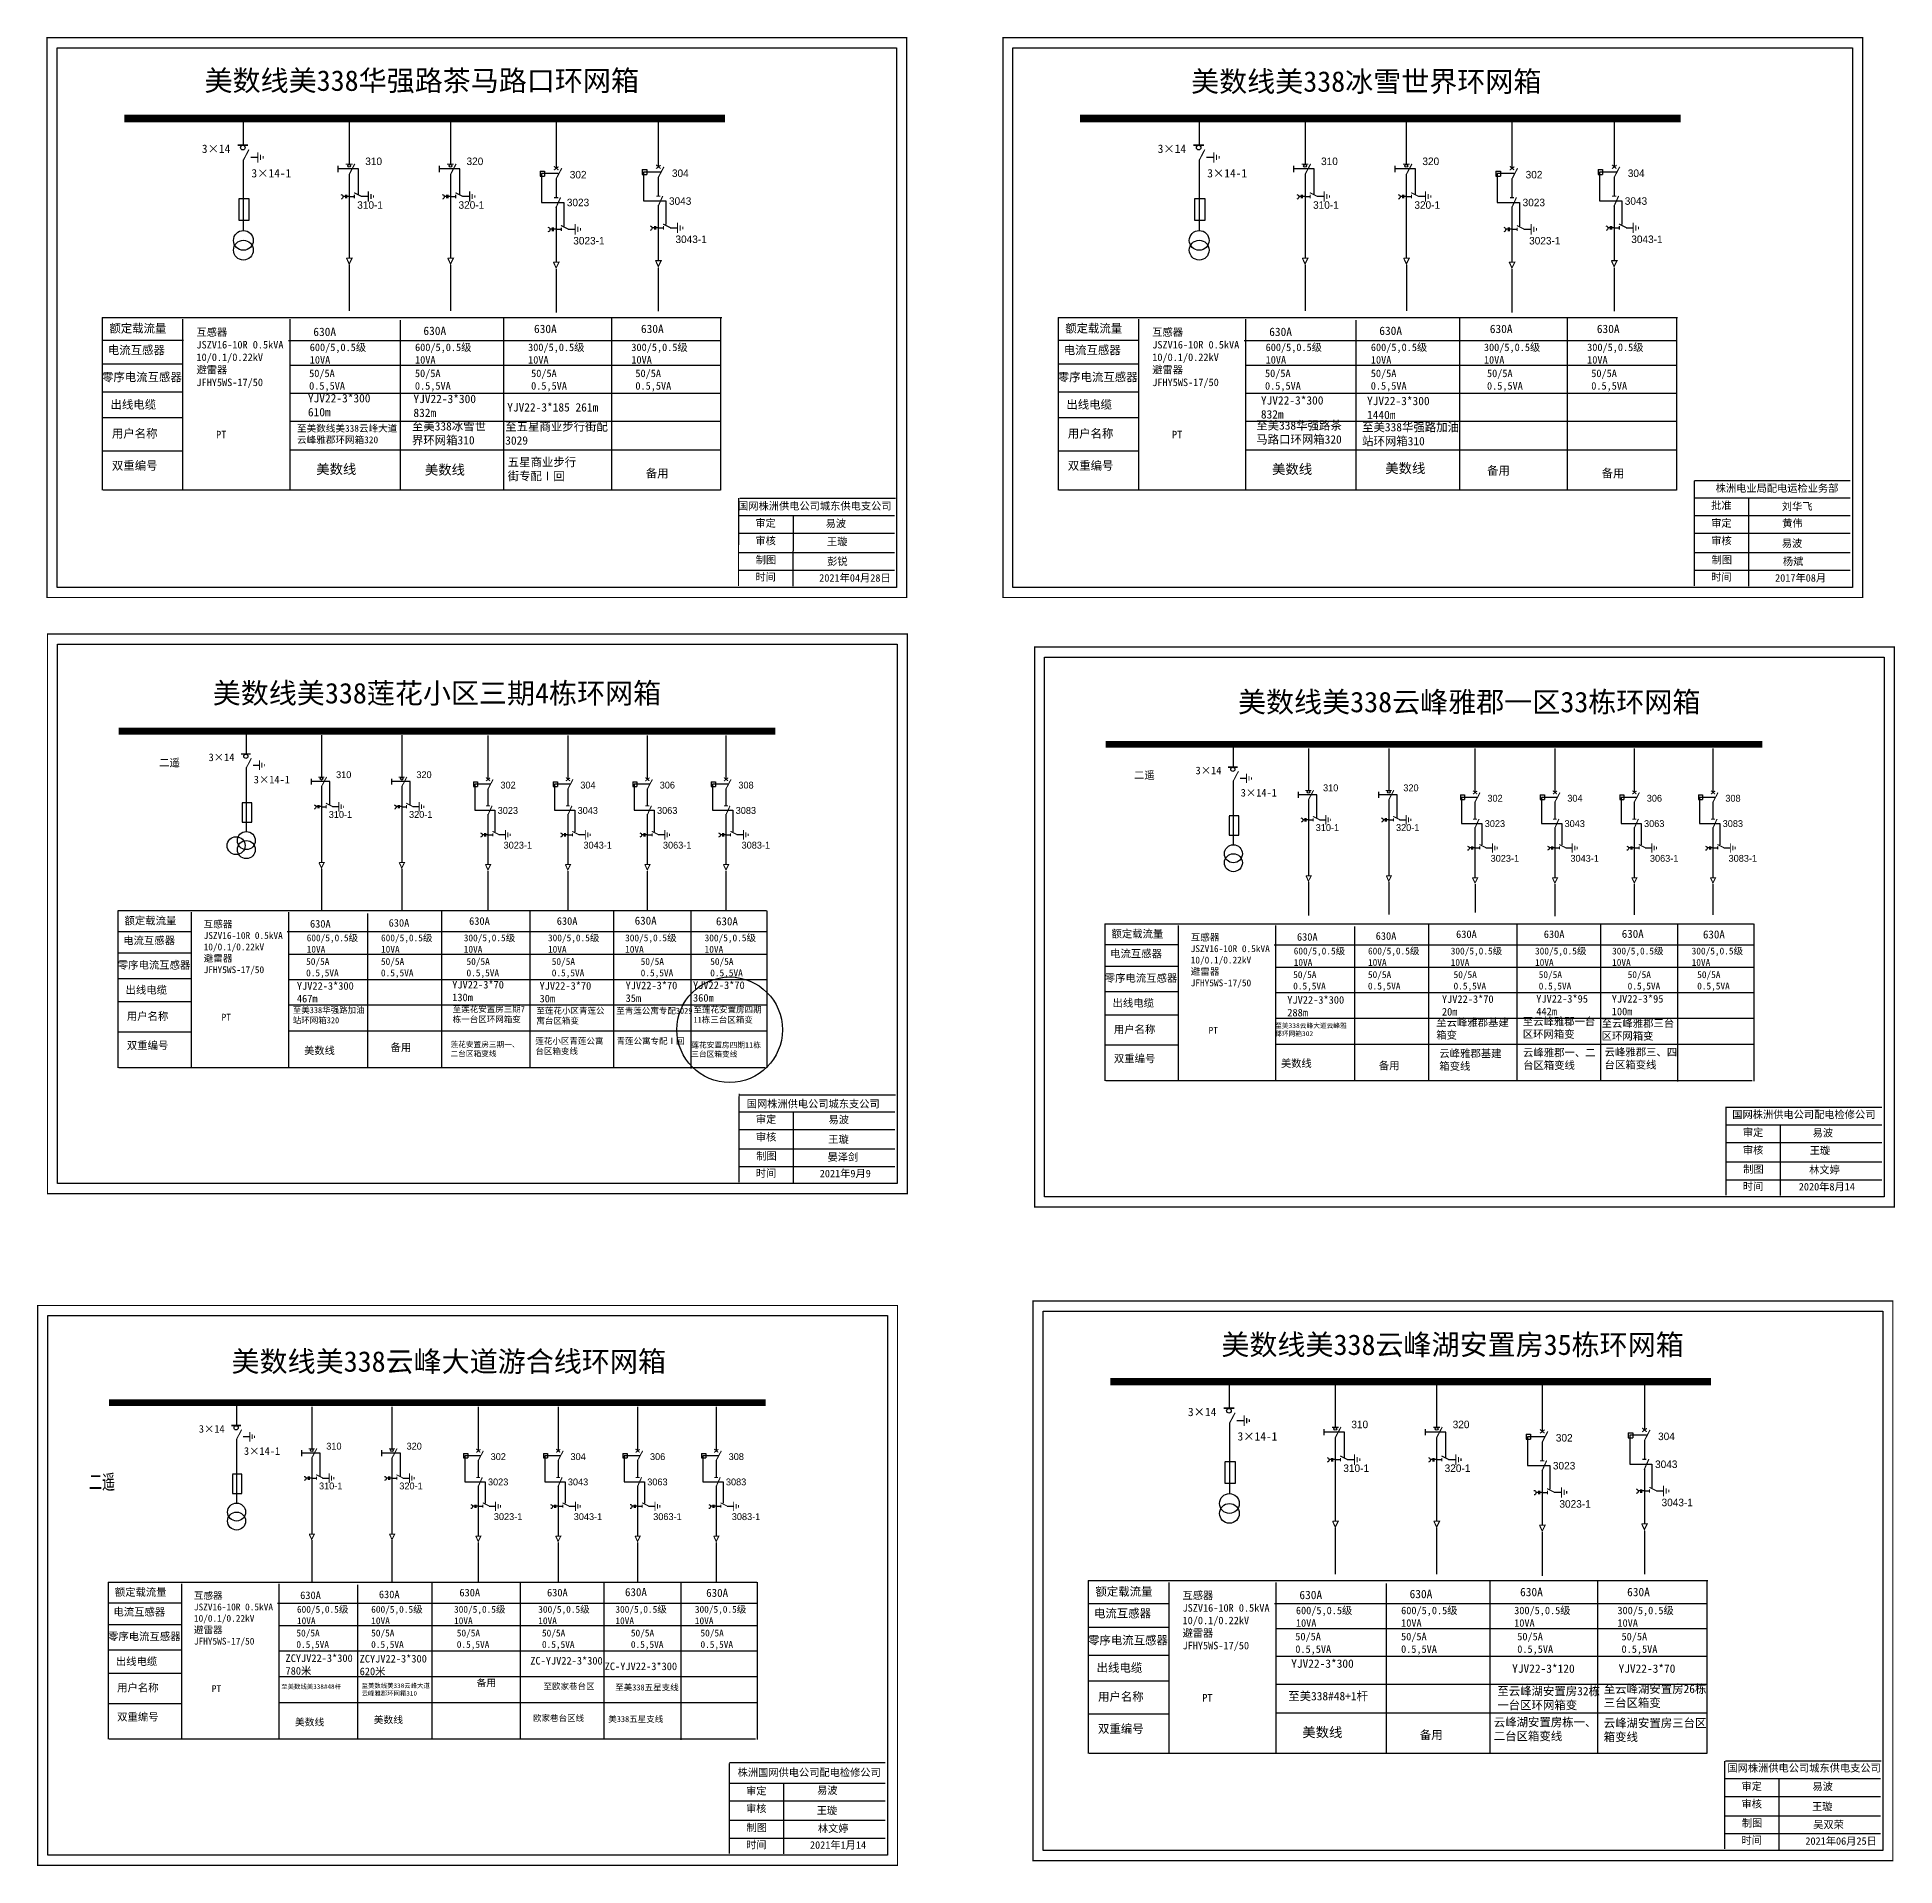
# Model space of a CAD drawing. Extents: x -188 to 220, y -170 to 97.
# Drawn here: x -187.6 to 83.6, y -169.7 to 97.2 of the extents above; entities that cross this region are included whole.
import ezdxf

# ---------------------------------------------------------------- set-up
doc = ezdxf.new("R2010")
doc.units = 0
doc.header["$LTSCALE"] = 0.774411
doc.linetypes.add('ACAD_ISO02W100', pattern=[15, 12, -3])
doc.linetypes.add('CENTER', pattern=[50.8, 31.75, -6.35, 6.35, -6.35])
doc.layers.get('0').update_dxf_attribs({"linetype": 'CONTINUOUS'})
doc.layers.add('2', color=7, linetype='CONTINUOUS')
doc.layers.add('3', color=7, linetype='CONTINUOUS')
doc.styles.add('hztxt_txtstyle_0.00_0_0', font='simkai.ttf')
doc.styles.add('hztxt_txtstyle_1.80_0_0', font='', dxfattribs={"height": 1.8, "bigfont": 'hztxt.shx'})
doc.styles.add('hztxt_txtstyle_2.70_0_0', font='simkai.ttf', dxfattribs={"height": 2.7})
doc.styles.add('KaiTi_txtstyle_1.11_0_0', font='simkai.ttf', dxfattribs={"height": 1.109414})
doc.styles.get("Standard").update_dxf_attribs({"font": '', "height": 2.5})
doc.styles.add('字体', font='', dxfattribs={"height": 2.5})
doc.styles.add('宋体', font='', dxfattribs={"width": 0.65})
doc.styles.add('楷体_GB2312_txtstyle_1.09_0_0', font='simkai_0.ttf', dxfattribs={"height": 1.0944})
doc.styles.add('楷体_GB2312_txtstyle_3.00_0_0', font='simkai_0.ttf', dxfattribs={"height": 3})
doc.styles.get('hztxt_txtstyle_1.80_0_0').set_extended_font_data('hztxt')
doc.styles.get('Standard').set_extended_font_data('SimSun')
doc.styles.get('字体').set_extended_font_data('SimSun')
doc.styles.get('宋体').set_extended_font_data('SimSun')

msp = doc.modelspace()

# ---------------------------------------------------------------- texts
at = {"color": 0, "linetype": 'Continuous', "style": 'hztxt_txtstyle_2.70_0_0'}
for s, height, p in [('3×14', 1.22, (-163.53, 80.27)), ('3×14', 1.22, (-24.02, 80.27)), ('3×14-1', 1.22, (-156.29, 76.7)), ('3×14-1', 1.22, (-16.78, 76.7)), ('3×14', 1.109, (-162.55, -8.5)), ('3×14-1', 1.109, (-155.96, -11.75)), ('3×14', 1.109, (-18.49, -10.42)), ('3×14-1', 1.109, (-11.9, -13.67)), ('3×14', 1.22, (-19.6, -104.1)), ('3×14', 1.109, (-163.97, -106.52, 0.01)), ('3×14-1', 1.22, (-12.36, -107.67)), ('3×14-1', 1.109, (-157.39, -109.76, 0.01))]:
    msp.add_text(s, height=height, dxfattribs=at).set_placement(p)
at = {"color": 0, "style": 'hztxt_txtstyle_1.80_0_0'}
for s, height, p in [('310', 1.098, (-139.68, 78.5)), ('320', 1.098, (-124.9, 78.5)), ('310', 1.098, (-0.17, 78.5)), ('320', 1.098, (14.62, 78.5)), ('302', 1.098, (-109.83, 76.55)), ('304', 1.098, (-94.92, 76.76)), ('302', 1.098, (29.69, 76.55)), ('304', 1.098, (44.6, 76.76)), ('310-1', 1.098, (-140.85, 72.12)), ('320-1', 1.098, (-126.07, 72.12)), ('3023', 1.098, (-110.26, 72.49)), ('3043', 1.098, (-95.35, 72.7)), ('310-1', 1.098, (-1.34, 72.12)), ('320-1', 1.098, (13.45, 72.12)), ('3023', 1.098, (29.25, 72.49)), ('3043', 1.098, (44.16, 72.7)), ('3023-1', 1.098, (-109.32, 66.91)), ('3043-1', 1.098, (-94.4, 67.12)), ('3023-1', 1.098, (30.2, 66.91)), ('3043-1', 1.098, (45.11, 67.12)), ('310', 0.998, (-143.94, -10.98)), ('320', 0.998, (-132.22, -10.98)), ('302', 0.998, (-119.95, -12.5)), ('304', 0.998, (-108.29, -12.5)), ('306', 0.998, (-96.7, -12.5)), ('308', 0.998, (-85.22, -12.5)), ('310', 0.998, (0.12, -12.9)), ('320', 0.998, (11.84, -12.9)), ('302', 0.998, (24.11, -14.42)), ('304', 0.998, (35.77, -14.42)), ('306', 0.998, (47.37, -14.42)), ('308', 0.998, (58.84, -14.42)), ('310-1', 0.998, (-145.01, -16.79)), ('320-1', 0.998, (-133.29, -16.79)), ('3023', 0.998, (-120.35, -16.2)), ('3043', 0.998, (-108.69, -16.2)), ('3063', 0.998, (-97.09, -16.2)), ('3083', 0.998, (-85.61, -16.2)), ('310-1', 0.998, (-0.95, -18.7)), ('320-1', 0.998, (10.77, -18.7)), ('3023', 0.998, (23.72, -18.12)), ('3043', 0.998, (35.37, -18.12)), ('3063', 0.998, (46.97, -18.12)), ('3083', 0.998, (58.45, -18.12)), ('3023-1', 0.998, (-119.49, -21.27)), ('3043-1', 0.998, (-107.83, -21.27)), ('3063-1', 0.998, (-96.23, -21.27)), ('3083-1', 0.998, (-84.75, -21.27)), ('3023-1', 0.998, (24.58, -23.19)), ('3043-1', 0.998, (36.23, -23.19)), ('3063-1', 0.998, (47.83, -23.19)), ('3083-1', 0.998, (59.31, -23.19)), ('310', 1.098, (4.25, -105.87)), ('320', 1.098, (19.04, -105.87)), ('310', 0.998, (-145.37, -108.99, 0.01)), ('320', 0.998, (-133.65, -108.99, 0.01)), ('302', 1.098, (34.1, -107.82)), ('304', 1.098, (49.02, -107.61)), ('302', 0.998, (-121.38, -110.52, 0.01)), ('304', 0.998, (-109.72, -110.52, 0.01)), ('306', 0.998, (-98.12, -110.52, 0.01)), ('308', 0.998, (-86.64, -110.52, 0.01)), ('310-1', 1.098, (3.08, -112.26)), ('320-1', 1.098, (17.87, -112.26)), ('3023', 1.098, (33.67, -111.89)), ('3043', 1.098, (48.58, -111.68)), ('310-1', 0.998, (-146.43, -114.8, 0.01)), ('320-1', 0.998, (-134.71, -114.8, 0.01)), ('3023', 0.998, (-121.77, -114.21, 0.01)), ('3043', 0.998, (-110.11, -114.21, 0.01)), ('3063', 0.998, (-98.52, -114.21, 0.01)), ('3083', 0.998, (-87.04, -114.21, 0.01)), ('3023-1', 1.098, (34.62, -117.47)), ('3043-1', 1.098, (49.53, -117.26)), ('3023-1', 0.998, (-120.91, -119.28, 0.01)), ('3043-1', 0.998, (-109.25, -119.28, 0.01)), ('3063-1', 0.998, (-97.65, -119.28, 0.01)), ('3083-1', 0.998, (-86.18, -119.28, 0.01))]:
    msp.add_text(s, height=height, dxfattribs=at).set_placement(p)
at = {"color": 0, "linetype": 'Continuous', "attachment_point": 1}
for s, insert, char_height, width, style in [('美数线美338华强路茶马路口环网箱', (-163.14, 92.33), 3, 85.7498, '字体'), ('美数线美338冰雪世界环网箱', (-19.14, 92.2), 3, 85.7498, '字体'), ('{\\fSimSun|b0|i0|c134|p2;额定载流量}', (-177.03, 55.27), 1.2204, 19.6738, 'hztxt_txtstyle_2.70_0_0'), ('\\A1;{\\fSimSun|b0|i0|c134|p2;互感器\\PJSZV16-10R 0.5kVA\\P10/0.1/0.22kV\\P避雷器\\PJFHY5WS-17/50}', (-164.32, 54.66), 1.0983, 20.2524, 'hztxt_txtstyle_2.70_0_0'), ('{\\fSimSun|b0|i0|c134|p2;630A}', (-147.26, 54.77), 1.2204, 19.6738, 'hztxt_txtstyle_2.70_0_0'), ('{\\fSimSun|b0|i0|c134|p2;630A}', (-131.19, 54.92), 1.2204, 19.6738, 'hztxt_txtstyle_2.70_0_0'), ('{\\fSimSun|b0|i0|c134|p2;630A}', (-115.05, 55.2), 1.2204, 19.6738, 'hztxt_txtstyle_2.70_0_0'), ('{\\fSimSun|b0|i0|c134|p2;630A}', (-99.44, 55.2), 1.2204, 19.6738, 'hztxt_txtstyle_2.70_0_0'), ('{\\fSimSun|b0|i0|c134|p2;额定载流量}', (-37.52, 55.27), 1.2204, 19.6738, 'hztxt_txtstyle_2.70_0_0'), ('\\A1;{\\fSimSun|b0|i0|c134|p2;互感器\\PJSZV16-10R 0.5kVA\\P10/0.1/0.22kV\\P避雷器\\PJFHY5WS-17/50}', (-24.81, 54.66), 1.0983, 20.2524, 'hztxt_txtstyle_2.70_0_0'), ('{\\fSimSun|b0|i0|c134|p2;630A}', (-7.74, 54.77), 1.2204, 19.6738, 'hztxt_txtstyle_2.70_0_0'), ('{\\fSimSun|b0|i0|c134|p2;630A}', (8.33, 54.92), 1.2204, 19.6738, 'hztxt_txtstyle_2.70_0_0'), ('{\\fSimSun|b0|i0|c134|p2;630A}', (24.46, 55.2), 1.2204, 19.6738, 'hztxt_txtstyle_2.70_0_0'), ('{\\fSimSun|b0|i0|c134|p2;630A}', (40.08, 55.2), 1.2204, 19.6738, 'hztxt_txtstyle_2.70_0_0'), ('{\\fSimSun|b0|i0|c134|p2;电流互感器}', (-177.25, 52.1), 1.2204, 19.6738, 'hztxt_txtstyle_2.70_0_0'), ('\\A1;{\\fSimSun|b0|i0|c134|p2;600/5,0.5级\\P10VA}', (-147.78, 52.45), 1.0983, 20.2524, 'hztxt_txtstyle_2.70_0_0'), ('\\A1;{\\fSimSun|b0|i0|c134|p2;600/5,0.5级\\P10VA}', (-132.41, 52.45), 1.0983, 20.2524, 'hztxt_txtstyle_2.70_0_0'), ('\\A1;{\\fSimSun|b0|i0|c134|p2;300/5,0.5级\\P10VA}', (-115.91, 52.45), 1.0983, 20.2524, 'hztxt_txtstyle_2.70_0_0'), ('\\A1;{\\fSimSun|b0|i0|c134|p2;300/5,0.5级\\P10VA}', (-100.84, 52.45), 1.0983, 20.2524, 'hztxt_txtstyle_2.70_0_0'), ('{\\fSimSun|b0|i0|c134|p2;电流互感器}', (-37.73, 52.1), 1.2204, 19.6738, 'hztxt_txtstyle_2.70_0_0'), ('\\A1;{\\fSimSun|b0|i0|c134|p2;600/5,0.5级\\P10VA}', (-8.26, 52.45), 1.0983, 20.2524, 'hztxt_txtstyle_2.70_0_0'), ('\\A1;{\\fSimSun|b0|i0|c134|p2;600/5,0.5级\\P10VA}', (7.1, 52.45), 1.0983, 20.2524, 'hztxt_txtstyle_2.70_0_0'), ('\\A1;{\\fSimSun|b0|i0|c134|p2;300/5,0.5级\\P10VA}', (23.6, 52.45), 1.0983, 20.2524, 'hztxt_txtstyle_2.70_0_0'), ('\\A1;{\\fSimSun|b0|i0|c134|p2;300/5,0.5级\\P10VA}', (38.67, 52.45), 1.0983, 20.2524, 'hztxt_txtstyle_2.70_0_0'), ('{\\fSimSun|b0|i0|c134|p2;零序电流互感器}', (-178.11, 48.16), 1.2204, 19.6738, 'hztxt_txtstyle_2.70_0_0'), ('{\\fSimSun|b0|i0|c134|p2;50/5A\\P0.5,5VA}', (-147.87, 48.65), 1.0983, 19.6738, 'hztxt_txtstyle_2.70_0_0'), ('{\\fSimSun|b0|i0|c134|p2;50/5A\\P0.5,5VA}', (-132.43, 48.65), 1.0983, 19.6738, 'hztxt_txtstyle_2.70_0_0'), ('{\\fSimSun|b0|i0|c134|p2;50/5A\\P0.5,5VA}', (-115.47, 48.65), 1.0983, 19.6738, 'hztxt_txtstyle_2.70_0_0'), ('{\\fSimSun|b0|i0|c134|p2;50/5A\\P0.5,5VA}', (-100.25, 48.65), 1.0983, 19.6738, 'hztxt_txtstyle_2.70_0_0'), ('{\\fSimSun|b0|i0|c134|p2;零序电流互感器}', (-38.6, 48.16), 1.2204, 19.6738, 'hztxt_txtstyle_2.70_0_0'), ('{\\fSimSun|b0|i0|c134|p2;50/5A\\P0.5,5VA}', (-8.35, 48.65), 1.0983, 19.6738, 'hztxt_txtstyle_2.70_0_0'), ('{\\fSimSun|b0|i0|c134|p2;50/5A\\P0.5,5VA}', (7.09, 48.65), 1.0983, 19.6738, 'hztxt_txtstyle_2.70_0_0'), ('{\\fSimSun|b0|i0|c134|p2;50/5A\\P0.5,5VA}', (24.05, 48.65), 1.0983, 19.6738, 'hztxt_txtstyle_2.70_0_0'), ('{\\fSimSun|b0|i0|c134|p2;50/5A\\P0.5,5VA}', (39.27, 48.65), 1.0983, 19.6738, 'hztxt_txtstyle_2.70_0_0'), ('{\\fSimSun|b0|i0|c134|p2;出线电缆}', (-176.87, 44.16), 1.2204, 19.6738, 'hztxt_txtstyle_2.70_0_0'), ('YJV22-3*300\\P610m', (-148.05, 45.08), 1.2204, 19.6738, 'hztxt_txtstyle_2.70_0_0'), ('YJV22-3*300\\P832m', (-132.65, 44.98), 1.2204, 19.6738, 'hztxt_txtstyle_2.70_0_0'), ('YJV22-3*185 261m', (-118.96, 43.75), 1.2204, 19.6738, 'hztxt_txtstyle_2.70_0_0'), ('{\\fSimSun|b0|i0|c134|p2;出线电缆}', (-37.35, 44.16), 1.2204, 19.6738, 'hztxt_txtstyle_2.70_0_0'), ('YJV22-3*300\\P832m', (-8.95, 44.76), 1.2204, 19.6738, 'hztxt_txtstyle_2.70_0_0'), ('YJV22-3*300\\P1440m', (6.54, 44.68), 1.2204, 19.6738, 'hztxt_txtstyle_2.70_0_0'), ('{\\fSimSun|b0|i0|c134|p2;\\H0.81943x;至\\C7;\\c16777215;美数线美338云峰大道云峰雅郡环网箱320}', (-149.64, 40.57), 1.2204, 14.5999, 'hztxt_txtstyle_2.70_0_0'), ('{\\fSimSun|b0|i0|c134|p2;至美338冰雪世界环网箱310}', (-132.87, 40.98), 1.2204, 12.0366, 'hztxt_txtstyle_2.70_0_0'), ('{\\fSimSun|b0|i0|c134|p2;至五星商业步行街配3029}', (-119.25, 40.94), 1.2204, 14.9849, 'hztxt_txtstyle_2.70_0_0'), ('{\\fSimSun|b0|i0|c134|p2;至美338华强路茶马路口环网箱320}', (-9.63, 41.1), 1.2204, 13.4052, 'hztxt_txtstyle_2.70_0_0'), ('{\\fSimSun|b0|i0|c134|p2;至美338华强路加油站环网箱310}', (5.82, 40.85), 1.2204, 14.3245, 'hztxt_txtstyle_2.70_0_0'), ('{\\fSimSun|b0|i0|c134|p2;用户名称}', (-176.66, 39.93), 1.2204, 19.6738, 'hztxt_txtstyle_2.70_0_0'), ('{\\fSimSun|b0|i0|c134|p2;PT}', (-161.45, 39.71), 1.1026, 8.5785, 'hztxt_txtstyle_0.00_0_0'), ('{\\fSimSun|b0|i0|c134|p2;用户名称}', (-37.14, 39.93), 1.2204, 19.6738, 'hztxt_txtstyle_2.70_0_0'), ('{\\fSimSun|b0|i0|c134|p2;PT}', (-21.93, 39.71), 1.1026, 8.5785, 'hztxt_txtstyle_0.00_0_0'), ('{\\fSimSun|b0|i0|c134|p2;双重编号}', (-176.66, 35.24), 1.2204, 19.6738, 'hztxt_txtstyle_2.70_0_0'), ('{\\fSimSun|b0|i0|c134|p2;五星商业步行街专配Ⅰ回}', (-118.89, 35.75), 1.2204, 11.1487, 'hztxt_txtstyle_2.70_0_0'), ('{\\fSimSun|b0|i0|c134|p2;双重编号}', (-37.14, 35.24), 1.2204, 19.6738, 'hztxt_txtstyle_2.70_0_0'), ('{\\fSimSun|b0|i0|c134|p2;备用}', (-98.74, 34.11), 1.2204, 19.6738, 'hztxt_txtstyle_2.70_0_0'), ('{\\fSimSun|b0|i0|c134|p2;备用}', (24.06, 34.51), 1.2204, 19.6738, 'hztxt_txtstyle_2.70_0_0'), ('{\\fSimSun|b0|i0|c134|p2;备用}', (40.78, 34.11), 1.2204, 19.6738, 'hztxt_txtstyle_2.70_0_0'), ('株洲电业局配电运检业务部', (57.43, 31.88), 1.0944, 29.9201, '字体'), ('国网株洲供电公司城东供电支公司', (-85.26, 29.29), 1.0944, 29.9201, '字体'), ('{\\fKaiTi_GB2312|b0|i0|c134|p49;批准}', (56.77, 29.38), 1.0944, 8.5588, '字体'), ('刘华飞', (67.08, 29.21), 1.094, 8.5588, '字体'), ('\\f\uffbfﾬￌﾣﾤ_GB2312|b0|i0|c134|p49;审定', (-82.74, 26.79), 1.0944, 8.5588, '字体'), ('易波', (-72.48, 26.74), 1.094, 8.5588, '字体'), ('\\f\uffbfﾬￌﾣﾤ_GB2312|b0|i0|c134|p49;审定', (56.77, 26.79), 1.0944, 8.5588, '字体'), ('黄伟', (67.14, 26.77), 1.094, 8.5588, '字体'), ('\\f\uffbfﾬￌﾣﾤ_GB2312|b0|i0|c134|p49;审核', (-82.74, 24.21), 1.0944, 8.5588, '字体'), ('王璇', (-72.29, 24.09), 1.094, 8.5588, '字体'), ('\\f\uffbfﾬￌﾣﾤ_GB2312|b0|i0|c134|p49;审核', (56.77, 24.21), 1.0944, 8.5588, '字体'), ('易波', (67.08, 23.83), 1.094, 8.5588, '字体'), ('\\f\uffbfﾬￌﾣﾤ_GB2312|b0|i0|c134|p49;制图', (-82.69, 21.43), 1.0944, 8.5588, '字体'), ('\\f\uffbfﾬￌﾣﾤ_GB2312|b0|i0|c134|p49;时间', (-82.74, 18.92), 1.0944, 8.5588, '字体'), ('彭锐', (-72.27, 21.2), 1.094, 8.5588, '字体'), ('\\f\uffbfﾬￌﾣﾤ_GB2312|b0|i0|c134|p49;制图', (56.83, 21.43), 1.0944, 8.5588, '字体'), ('\\f\uffbfﾬￌﾣﾤ_GB2312|b0|i0|c134|p49;时间', (56.77, 18.92), 1.0944, 8.5588, '字体'), ('{\\fSimSun|b0|i0|c134|p2;杨斌}', (67.24, 21.2), 1.0944, 8.5588, '字体'), ('2021年04月28日', (-73.42, 18.79), 1.0944, 16.0081, '字体'), ('2017年08月', (66.1, 18.79), 1.094, 16.0081, '字体'), ('美数线美338莲花小区三期4栋环网箱', (-161.94, 2.92), 3, 85.7498, '字体'), ('{\\fSimSun|b0|i0|c134|p2;二遥}', (-169.76, -8.18), 1.1094, 17.8852, 'hztxt_txtstyle_2.70_0_0'), ('{\\fSimSun|b0|i0|c134|p2;二遥}', (-27.48, -9.99), 1.1094, 17.8852, 'hztxt_txtstyle_2.70_0_0'), ('{\\fSimSun|b0|i0|c134|p2;额定载流量}', (-174.82, -31.23), 1.1094, 17.8852, 'hztxt_txtstyle_2.70_0_0'), ('\\A1;{\\fSimSun|b0|i0|c134|p2;互感器\\PJSZV16-10R 0.5kVA\\P10/0.1/0.22kV\\P避雷器\\PJFHY5WS-17/50}', (-163.27, -31.79), 0.9985, 18.4113, 'hztxt_txtstyle_2.70_0_0'), ('{\\fSimSun|b0|i0|c134|p2;630A}', (-147.75, -31.69), 1.1094, 17.8852, 'hztxt_txtstyle_2.70_0_0'), ('{\\fSimSun|b0|i0|c134|p2;630A}', (-136.27, -31.56), 1.1094, 17.8852, 'hztxt_txtstyle_2.70_0_0'), ('{\\fSimSun|b0|i0|c134|p2;630A}', (-124.52, -31.29), 1.1094, 17.8852, 'hztxt_txtstyle_2.70_0_0'), ('{\\fSimSun|b0|i0|c134|p2;630A}', (-111.73, -31.29), 1.1094, 17.8852, 'hztxt_txtstyle_2.70_0_0'), ('{\\fSimSun|b0|i0|c134|p2;630A}', (-100.35, -31.2), 1.1757, 9.454, 'hztxt_txtstyle_0.00_0_0'), ('{\\fSimSun|b0|i0|c134|p2;630A}', (-88.49, -31.29), 1.1757, 9.454, 'hztxt_txtstyle_0.00_0_0'), ('{\\fSimSun|b0|i0|c134|p2;电流互感器}', (-175.01, -34.12), 1.1094, 17.8852, 'hztxt_txtstyle_2.70_0_0'), ('\\A1;{\\fSimSun|b0|i0|c134|p2;600/5,0.5级\\P10VA}', (-148.23, -33.8), 0.9985, 18.4113, 'hztxt_txtstyle_2.70_0_0'), ('\\A1;{\\fSimSun|b0|i0|c134|p2;600/5,0.5级\\P10VA}', (-137.38, -33.8), 0.9985, 18.4113, 'hztxt_txtstyle_2.70_0_0'), ('\\A1;{\\fSimSun|b0|i0|c134|p2;300/5,0.5级\\P10VA}', (-125.3, -33.8), 0.9985, 18.4113, 'hztxt_txtstyle_2.70_0_0'), ('\\A1;{\\fSimSun|b0|i0|c134|p2;300/5,0.5级\\P10VA}', (-113.01, -33.8), 0.9985, 18.4113, 'hztxt_txtstyle_2.70_0_0'), ('\\A1;{\\fSimSun|b0|i0|c134|p2;300/5,0.5级\\P10VA}', (-101.75, -33.8), 0.9985, 18.4113, 'hztxt_txtstyle_2.70_0_0'), ('\\A1;{\\fSimSun|b0|i0|c134|p2;300/5,0.5级\\P10VA}', (-90.15, -33.8), 0.9985, 18.4113, 'hztxt_txtstyle_2.70_0_0'), ('{\\fSimSun|b0|i0|c134|p2;额定载流量}', (-30.76, -33.15), 1.1094, 17.8852, 'hztxt_txtstyle_2.70_0_0'), ('\\A1;{\\fSimSun|b0|i0|c134|p2;互感器\\PJSZV16-10R 0.5kVA\\P10/0.1/0.22kV\\P避雷器\\PJFHY5WS-17/50}', (-19.2, -33.71), 0.9985, 18.4113, 'hztxt_txtstyle_2.70_0_0'), ('{\\fSimSun|b0|i0|c134|p2;630A}', (-3.69, -33.61), 1.1094, 17.8852, 'hztxt_txtstyle_2.70_0_0'), ('{\\fSimSun|b0|i0|c134|p2;630A}', (7.8, -33.47), 1.1094, 17.8852, 'hztxt_txtstyle_2.70_0_0'), ('{\\fSimSun|b0|i0|c134|p2;630A}', (19.54, -33.21), 1.1094, 17.8852, 'hztxt_txtstyle_2.70_0_0'), ('{\\fSimSun|b0|i0|c134|p2;630A}', (32.34, -33.21), 1.1094, 17.8852, 'hztxt_txtstyle_2.70_0_0'), ('{\\fSimSun|b0|i0|c134|p2;630A}', (43.72, -33.12), 1.1757, 9.454, 'hztxt_txtstyle_0.00_0_0'), ('{\\fSimSun|b0|i0|c134|p2;630A}', (55.57, -33.21), 1.1757, 9.454, 'hztxt_txtstyle_0.00_0_0'), ('{\\fSimSun|b0|i0|c134|p2;零序电流互感器}', (-175.8, -37.7), 1.1094, 17.8852, 'hztxt_txtstyle_2.70_0_0'), ('{\\fSimSun|b0|i0|c134|p2;50/5A\\P0.5,5VA}', (-148.31, -37.25), 0.9985, 17.8852, 'hztxt_txtstyle_2.70_0_0'), ('{\\fSimSun|b0|i0|c134|p2;50/5A\\P0.5,5VA}', (-137.39, -37.25), 0.9985, 17.8852, 'hztxt_txtstyle_2.70_0_0'), ('{\\fSimSun|b0|i0|c134|p2;50/5A\\P0.5,5VA}', (-99.48, -37.25), 0.9985, 17.8852, 'hztxt_txtstyle_2.70_0_0'), ('{\\fSimSun|b0|i0|c134|p2;50/5A\\P0.5,5VA}', (-89.33, -37.25), 0.9985, 17.8852, 'hztxt_txtstyle_2.70_0_0'), ('{\\fSimSun|b0|i0|c134|p2;电流互感器}', (-30.95, -36.04), 1.1094, 17.8852, 'hztxt_txtstyle_2.70_0_0'), ('\\A1;{\\fSimSun|b0|i0|c134|p2;600/5,0.5级\\P10VA}', (-4.16, -35.72), 0.9985, 18.4113, 'hztxt_txtstyle_2.70_0_0'), ('\\A1;{\\fSimSun|b0|i0|c134|p2;600/5,0.5级\\P10VA}', (6.68, -35.72), 0.9985, 18.4113, 'hztxt_txtstyle_2.70_0_0'), ('\\A1;{\\fSimSun|b0|i0|c134|p2;300/5,0.5级\\P10VA}', (18.76, -35.72), 0.9985, 18.4113, 'hztxt_txtstyle_2.70_0_0'), ('\\A1;{\\fSimSun|b0|i0|c134|p2;300/5,0.5级\\P10VA}', (31.06, -35.72), 0.9985, 18.4113, 'hztxt_txtstyle_2.70_0_0'), ('\\A1;{\\fSimSun|b0|i0|c134|p2;300/5,0.5级\\P10VA}', (42.31, -35.72), 0.9985, 18.4113, 'hztxt_txtstyle_2.70_0_0'), ('\\A1;{\\fSimSun|b0|i0|c134|p2;300/5,0.5级\\P10VA}', (53.92, -35.72), 0.9985, 18.4113, 'hztxt_txtstyle_2.70_0_0'), ('{\\fSimSun|b0|i0|c134|p2;YJV22-3*300 \\P467m}', (-149.66, -40.76), 1.1094, 17.8852, 'hztxt_txtstyle_2.70_0_0'), ('{\\fSimSun|b0|i0|c134|p2;YJV22-3*70\\P130m}', (-126.99, -40.58), 1.1094, 17.8852, 'hztxt_txtstyle_2.70_0_0'), ('{\\fSimSun|b0|i0|c134|p2;YJV22-3*70\\P30m}', (-114.24, -40.75), 1.1094, 17.8852, 'hztxt_txtstyle_2.70_0_0'), ('{\\fSimSun|b0|i0|c134|p2;YJV22-3*70\\P35m}', (-101.68, -40.69), 1.1094, 17.8852, 'hztxt_txtstyle_2.70_0_0'), ('{\\fSimSun|b0|i0|c134|p2;YJV22-3*70\\P360m}', (-91.84, -40.65), 1.1094, 17.8852, 'hztxt_txtstyle_2.70_0_0'), ('{\\fSimSun|b0|i0|c134|p2;零序电流互感器}', (-31.74, -39.61), 1.1094, 17.8852, 'hztxt_txtstyle_2.70_0_0'), ('{\\fSimSun|b0|i0|c134|p2;50/5A\\P0.5,5VA}', (-4.24, -39.17), 0.9985, 17.8852, 'hztxt_txtstyle_2.70_0_0'), ('{\\fSimSun|b0|i0|c134|p2;50/5A\\P0.5,5VA}', (6.67, -39.17), 0.9985, 17.8852, 'hztxt_txtstyle_2.70_0_0'), ('{\\fSimSun|b0|i0|c134|p2;50/5A\\P0.5,5VA}', (19.17, -39.17), 0.9985, 17.8852, 'hztxt_txtstyle_2.70_0_0'), ('{\\fSimSun|b0|i0|c134|p2;50/5A\\P0.5,5VA}', (31.6, -39.17), 0.9985, 17.8852, 'hztxt_txtstyle_2.70_0_0'), ('{\\fSimSun|b0|i0|c134|p2;50/5A\\P0.5,5VA}', (44.58, -39.17), 0.9985, 17.8852, 'hztxt_txtstyle_2.70_0_0'), ('{\\fSimSun|b0|i0|c134|p2;50/5A\\P0.5,5VA}', (54.73, -39.17), 0.9985, 17.8852, 'hztxt_txtstyle_2.70_0_0'), ('{\\fSimSun|b0|i0|c134|p2;出线电缆}', (-174.67, -41.34), 1.1094, 17.8852, 'hztxt_txtstyle_2.70_0_0'), ('{\\fSimSun|b0|i0|c134|p2;出线电缆}', (-30.61, -43.25), 1.1094, 17.8852, 'hztxt_txtstyle_2.70_0_0'), ('{\\fSimSun|b0|i0|c134|p2;用户名称}', (-174.48, -45.18), 1.1094, 17.8852, 'hztxt_txtstyle_2.70_0_0'), ('{\\fSimSun|b0|i0|c134|p2;PT}', (-160.65, -45.38), 1.0024, 7.7986, 'hztxt_txtstyle_0.00_0_0'), ('{\\fSimSun|b0|i0|c134|p2;至美338华强路加油站环网箱320}', (-150.27, -44.4), 0.8875, 10.9222, 'hztxt_txtstyle_2.70_0_0'), ('{\\fSimSun|b0|i0|c134|p2;至莲花安置房三期7栋一台区环网箱变}', (-126.92, -44.26), 0.8875, 10.9222, 'hztxt_txtstyle_2.70_0_0'), ('{\\fSimSun|b0|i0|c134|p2;至莲花小区青莲公寓台区箱变}', (-114.7, -44.48), 0.8875, 10.9222, 'hztxt_txtstyle_2.70_0_0'), ('{\\fSimSun|b0|i0|c134|p2;至青莲公寓专配3029}', (-103.04, -44.5), 0.8875, 10.9222, 'hztxt_txtstyle_2.70_0_0'), ('{\\fSimSun|b0|i0|c134|p2;至莲花安置房四期11栋三台区箱变}', (-91.77, -44.33), 0.8875, 10.9222, 'hztxt_txtstyle_2.70_0_0'), ('{\\fSimSun|b0|i0|c134|p2;莲花小区青莲公寓台区箱变线}', (-114.85, -48.91), 0.8875, 10.9222, 'hztxt_txtstyle_2.70_0_0'), ('{\\fSimSun|b0|i0|c134|p2;青莲公寓专配Ⅰ回}', (-103.01, -48.91), 0.8875, 10.9222, 'hztxt_txtstyle_2.70_0_0'), ('{\\fSimSun|b0|i0|c134|p2;用户名称}', (-30.41, -47.1), 1.1094, 17.8852, 'hztxt_txtstyle_2.70_0_0'), ('{\\fSimSun|b0|i0|c134|p2;PT}', (-16.59, -47.3), 1.0024, 7.7986, 'hztxt_txtstyle_0.00_0_0'), ('{\\fSimSun|b0|i0|c134|p2;双重编号}', (-174.48, -49.44), 1.1094, 17.8852, 'hztxt_txtstyle_2.70_0_0'), ('{\\fSimSun|b0|i0|c134|p2;备用}', (-135.99, -49.74), 1.1094, 17.8852, 'hztxt_txtstyle_2.70_0_0'), ('{\\fSimSun|b0|i0|c134|p2;莲花安置房三期一、二台区箱变线}', (-127.24, -49.46), 0.8, 10.9904, 'hztxt_txtstyle_2.70_0_0'), ('{\\fSimSun|b0|i0|c134|p2;莲花安置房四期11栋三台区箱变线}', (-92.09, -49.53), 0.8, 10.9904, 'hztxt_txtstyle_2.70_0_0'), ('{\\fSimSun|b0|i0|c134|p2;双重编号}', (-30.41, -51.36), 1.1094, 17.8852, 'hztxt_txtstyle_2.70_0_0'), ('{\\fSimSun|b0|i0|c134|p2;备用}', (8.25, -52.39), 1.1094, 17.8852, 'hztxt_txtstyle_2.70_0_0'), ('国网株洲供电公司城东支公司', (-84, -57.98), 1.0944, 29.9201, '字体'), ('国网株洲供电公司配电检修公司', (59.85, -59.53), 1.0944, 29.9201, '字体'), ('\\f\uffbfﾬￌﾣﾤ_GB2312|b0|i0|c134|p49;审定', (-82.67, -60.24), 1.0944, 8.5588, '字体'), ('易波', (-72.06, -60.28), 1.094, 8.5588, '字体'), ('\\f\uffbfﾬￌﾣﾤ_GB2312|b0|i0|c134|p49;审定', (61.39, -62.15), 1.0944, 8.5588, '字体'), ('易波', (71.58, -62.21), 1.094, 8.5588, '字体'), ('\\f\uffbfﾬￌﾣﾤ_GB2312|b0|i0|c134|p49;审核', (-82.67, -62.81), 1.0944, 8.5588, '字体'), ('王璇', (-72.1, -63.15), 1.094, 8.5588, '字体'), ('\\f\uffbfﾬￌﾣﾤ_GB2312|b0|i0|c134|p49;审核', (61.39, -64.73), 1.0944, 8.5588, '字体'), ('王璇', (71.15, -64.78), 1.094, 8.5588, '字体'), ('\\f\uffbfﾬￌﾣﾤ_GB2312|b0|i0|c134|p49;制图', (-82.61, -65.59), 1.0944, 8.5588, '字体'), ('晏泽剑', (-72.2, -65.74), 1.094, 8.5588, '字体'), ('\\f\uffbfﾬￌﾣﾤ_GB2312|b0|i0|c134|p49;制图', (61.45, -67.51), 1.0944, 8.5588, '字体'), ('\\f\uffbfﾬￌﾣﾤ_GB2312|b0|i0|c134|p49;时间', (-82.67, -68.1), 1.0944, 8.5588, '字体'), ('2021年9月9', (-73.34, -68.15), 1.094, 16.0081, '字体'), ('\\f\uffbfﾬￌﾣﾤ_GB2312|b0|i0|c134|p49;时间', (61.39, -70.02), 1.0944, 8.5588, '字体'), ('美数线美338云峰湖安置房35栋环网箱', (-14.72, -92.18), 3, 85.7498, '字体'), ('{\\fSimSun|b0|i0|c134|p2;额定载流量}', (-176.24, -129.24, 0.01), 1.1094, 17.8852, 'hztxt_txtstyle_2.70_0_0'), ('\\A1;{\\fSimSun|b0|i0|c134|p2;互感器\\PJSZV16-10R 0.5kVA\\P10/0.1/0.22kV\\P避雷器\\PJFHY5WS-17/50}', (-164.69, -129.8, 0.01), 0.9985, 18.4113, 'hztxt_txtstyle_2.70_0_0'), ('{\\fSimSun|b0|i0|c134|p2;630A}', (-149.18, -129.7, 0.01), 1.1094, 17.8852, 'hztxt_txtstyle_2.70_0_0'), ('{\\fSimSun|b0|i0|c134|p2;630A}', (-137.69, -129.57, 0.01), 1.1094, 17.8852, 'hztxt_txtstyle_2.70_0_0'), ('{\\fSimSun|b0|i0|c134|p2;630A}', (-125.94, -129.31, 0.01), 1.1094, 17.8852, 'hztxt_txtstyle_2.70_0_0'), ('{\\fSimSun|b0|i0|c134|p2;630A}', (-113.15, -129.31, 0.01), 1.1094, 17.8852, 'hztxt_txtstyle_2.70_0_0'), ('{\\fSimSun|b0|i0|c134|p2;630A}', (-101.77, -129.21, 0.01), 1.1757, 9.454, 'hztxt_txtstyle_0.00_0_0'), ('{\\fSimSun|b0|i0|c134|p2;630A}', (-89.92, -129.31, 0.01), 1.1757, 9.454, 'hztxt_txtstyle_0.00_0_0'), ('{\\fSimSun|b0|i0|c134|p2;额定载流量}', (-33.1, -129.1), 1.2204, 19.6738, 'hztxt_txtstyle_2.70_0_0'), ('\\A1;{\\fSimSun|b0|i0|c134|p2;互感器\\PJSZV16-10R 0.5kVA\\P10/0.1/0.22kV\\P避雷器\\PJFHY5WS-17/50}', (-20.39, -129.72), 1.0983, 20.2524, 'hztxt_txtstyle_2.70_0_0'), ('{\\fSimSun|b0|i0|c134|p2;630A}', (-3.33, -129.6), 1.2204, 19.6738, 'hztxt_txtstyle_2.70_0_0'), ('{\\fSimSun|b0|i0|c134|p2;630A}', (12.75, -129.46), 1.2204, 19.6738, 'hztxt_txtstyle_2.70_0_0'), ('{\\fSimSun|b0|i0|c134|p2;630A}', (28.88, -129.17), 1.2204, 19.6738, 'hztxt_txtstyle_2.70_0_0'), ('{\\fSimSun|b0|i0|c134|p2;630A}', (44.5, -129.17), 1.2204, 19.6738, 'hztxt_txtstyle_2.70_0_0'), ('{\\fSimSun|b0|i0|c134|p2;电流互感器}', (-176.44, -132.13, 0.01), 1.1094, 17.8852, 'hztxt_txtstyle_2.70_0_0'), ('\\A1;{\\fSimSun|b0|i0|c134|p2;600/5,0.5级\\P10VA}', (-149.65, -131.81, 0.01), 0.9985, 18.4113, 'hztxt_txtstyle_2.70_0_0'), ('\\A1;{\\fSimSun|b0|i0|c134|p2;600/5,0.5级\\P10VA}', (-138.81, -131.81, 0.01), 0.9985, 18.4113, 'hztxt_txtstyle_2.70_0_0'), ('\\A1;{\\fSimSun|b0|i0|c134|p2;300/5,0.5级\\P10VA}', (-126.72, -131.81, 0.01), 0.9985, 18.4113, 'hztxt_txtstyle_2.70_0_0'), ('\\A1;{\\fSimSun|b0|i0|c134|p2;300/5,0.5级\\P10VA}', (-114.43, -131.81, 0.01), 0.9985, 18.4113, 'hztxt_txtstyle_2.70_0_0'), ('\\A1;{\\fSimSun|b0|i0|c134|p2;300/5,0.5级\\P10VA}', (-103.17, -131.81, 0.01), 0.9985, 18.4113, 'hztxt_txtstyle_2.70_0_0'), ('\\A1;{\\fSimSun|b0|i0|c134|p2;300/5,0.5级\\P10VA}', (-91.57, -131.81, 0.01), 0.9985, 18.4113, 'hztxt_txtstyle_2.70_0_0'), ('{\\fSimSun|b0|i0|c134|p2;电流互感器}', (-33.31, -132.28), 1.2204, 19.6738, 'hztxt_txtstyle_2.70_0_0'), ('\\A1;{\\fSimSun|b0|i0|c134|p2;600/5,0.5级\\P10VA}', (-3.84, -131.92), 1.0983, 20.2524, 'hztxt_txtstyle_2.70_0_0'), ('\\A1;{\\fSimSun|b0|i0|c134|p2;600/5,0.5级\\P10VA}', (11.52, -131.92), 1.0983, 20.2524, 'hztxt_txtstyle_2.70_0_0'), ('\\A1;{\\fSimSun|b0|i0|c134|p2;300/5,0.5级\\P10VA}', (28.02, -131.92), 1.0983, 20.2524, 'hztxt_txtstyle_2.70_0_0'), ('\\A1;{\\fSimSun|b0|i0|c134|p2;300/5,0.5级\\P10VA}', (43.09, -131.92), 1.0983, 20.2524, 'hztxt_txtstyle_2.70_0_0'), ('{\\fSimSun|b0|i0|c134|p2;零序电流互感器}', (-177.23, -135.71, 0.01), 1.1094, 17.8852, 'hztxt_txtstyle_2.70_0_0'), ('{\\fSimSun|b0|i0|c134|p2;50/5A\\P0.5,5VA}', (-149.73, -135.27, 0.01), 0.9985, 17.8852, 'hztxt_txtstyle_2.70_0_0'), ('{\\fSimSun|b0|i0|c134|p2;50/5A\\P0.5,5VA}', (-138.82, -135.27, 0.01), 0.9985, 17.8852, 'hztxt_txtstyle_2.70_0_0'), ('{\\fSimSun|b0|i0|c134|p2;50/5A\\P0.5,5VA}', (-126.32, -135.27, 0.01), 0.9985, 17.8852, 'hztxt_txtstyle_2.70_0_0'), ('{\\fSimSun|b0|i0|c134|p2;50/5A\\P0.5,5VA}', (-113.89, -135.27, 0.01), 0.9985, 17.8852, 'hztxt_txtstyle_2.70_0_0'), ('{\\fSimSun|b0|i0|c134|p2;50/5A\\P0.5,5VA}', (-100.91, -135.27, 0.01), 0.9985, 17.8852, 'hztxt_txtstyle_2.70_0_0'), ('{\\fSimSun|b0|i0|c134|p2;50/5A\\P0.5,5VA}', (-90.75, -135.27, 0.01), 0.9985, 17.8852, 'hztxt_txtstyle_2.70_0_0'), ('{\\fSimSun|b0|i0|c134|p2;零序电流互感器}', (-34.18, -136.21), 1.2204, 19.6738, 'hztxt_txtstyle_2.70_0_0'), ('{\\fSimSun|b0|i0|c134|p2;50/5A\\P0.5,5VA}', (-3.93, -135.73), 1.0983, 19.6738, 'hztxt_txtstyle_2.70_0_0'), ('{\\fSimSun|b0|i0|c134|p2;50/5A\\P0.5,5VA}', (11.51, -135.73), 1.0983, 19.6738, 'hztxt_txtstyle_2.70_0_0'), ('{\\fSimSun|b0|i0|c134|p2;50/5A\\P0.5,5VA}', (28.47, -135.73), 1.0983, 19.6738, 'hztxt_txtstyle_2.70_0_0'), ('{\\fSimSun|b0|i0|c134|p2;50/5A\\P0.5,5VA}', (43.69, -135.73), 1.0983, 19.6738, 'hztxt_txtstyle_2.70_0_0'), ('{\\fSimSun|b0|i0|c134|p2;出线电缆}', (-176.09, -139.35, 0.01), 1.1094, 17.8852, 'hztxt_txtstyle_2.70_0_0'), ('{\\fSimSun|b0|i0|c134|p2;ZC-YJV22-3*300}', (-115.59, -139.26), 1.1094, 17.8852, 'hztxt_txtstyle_2.70_0_0'), ('{\\fSimSun|b0|i0|c134|p2;ZC-YJV22-3*300}', (-104.73, -140.07), 1.1094, 17.8852, 'hztxt_txtstyle_2.70_0_0'), ('{\\fSimSun|b0|i0|c134|p2;出线电缆}', (-32.93, -140.22), 1.2204, 19.6738, 'hztxt_txtstyle_2.70_0_0'), ('YJV22-3*300', (-4.53, -139.62), 1.2204, 19.6738, 'hztxt_txtstyle_2.70_0_0'), ('YJV22-3*120', (27.72, -140.35), 1.2204, 19.6738, 'hztxt_txtstyle_2.70_0_0'), ('YJV22-3*70', (43.25, -140.35), 1.22, 19.6738, 'hztxt_txtstyle_2.70_0_0'), ('{\\fSimSun|b0|i0|c134|p2;用户名称}', (-175.9, -143.19, 0.01), 1.1094, 17.8852, 'hztxt_txtstyle_2.70_0_0'), ('{\\fSimSun|b0|i0|c134|p2;PT}', (-162.08, -143.39, 0.01), 1.0024, 7.7986, 'hztxt_txtstyle_0.00_0_0'), ('{\\fSimSun|b0|i0|c134|p2;至欧家巷台区}', (-113.67, -143.09), 0.8875, 10.9222, 'hztxt_txtstyle_2.70_0_0'), ('{\\fSimSun|b0|i0|c134|p2;至美338五星支线}', (-103.2, -143.26), 0.8875, 10.9222, 'hztxt_txtstyle_2.70_0_0'), ('{\\fSimSun|b0|i0|c134|p2;至云峰湖安置房32栋一台区环网箱变}', (25.56, -143.64), 1.2204, 15.1193, 'hztxt_txtstyle_2.70_0_0'), ('{\\fSimSun|b0|i0|c134|p2;至云峰湖安置房26栋三台区箱变}', (41.09, -143.31), 1.2204, 15.1193, 'hztxt_txtstyle_2.70_0_0'), ('{\\fSimSun|b0|i0|c134|p2;用户名称}', (-32.72, -144.45), 1.2204, 19.6738, 'hztxt_txtstyle_2.70_0_0'), ('{\\fSimSun|b0|i0|c134|p2;PT}', (-17.51, -144.67), 1.1026, 8.5785, 'hztxt_txtstyle_0.00_0_0'), ('{\\fSimSun|b0|i0|c134|p2;至美338#48+1杆}', (-4.96, -144.37), 1.2204, 13.4052, 'hztxt_txtstyle_2.70_0_0'), ('{\\fSimSun|b0|i0|c134|p2;双重编号}', (-175.9, -147.45, 0.01), 1.1094, 17.8852, 'hztxt_txtstyle_2.70_0_0'), ('{\\fSimSun|b0|i0|c134|p2;欧家巷台区线}', (-115.2, -147.74), 0.8875, 10.9222, 'hztxt_txtstyle_2.70_0_0'), ('{\\fSimSun|b0|i0|c134|p2;美338五星支线}', (-104.21, -147.88), 0.8875, 10.9222, 'hztxt_txtstyle_2.70_0_0'), ('{\\fSimSun|b0|i0|c134|p2;双重编号}', (-32.72, -149.13), 1.2204, 19.6738, 'hztxt_txtstyle_2.70_0_0'), ('{\\fSimSun|b0|i0|c134|p2;云峰湖安置房栋一、二台区箱变线}', (25.04, -148.18), 1.2204, 15.1193, 'hztxt_txtstyle_2.70_0_0'), ('{\\fSimSun|b0|i0|c134|p2;云峰湖安置房三台区箱变线}', (41.09, -148.3), 1.2204, 15.1193, 'hztxt_txtstyle_2.70_0_0'), ('{\\fSimSun|b0|i0|c134|p2;备用}', (14.25, -150.02), 1.2204, 19.6738, 'hztxt_txtstyle_2.70_0_0'), ('国网株洲供电公司城东供电支公司', (59.14, -154.92), 1.0944, 29.9201, '字体'), ('\\f\uffbfﾬￌﾣﾤ_GB2312|b0|i0|c134|p49;审定', (-84.1, -158.25, 0.01), 1.0944, 8.5588, '字体'), ('\\f\uffbfﾬￌﾣﾤ_GB2312|b0|i0|c134|p49;审定', (61.19, -157.59), 1.0944, 8.5588, '字体'), ('易波', (71.56, -157.61), 1.094, 8.5588, '字体'), ('\\f\uffbfﾬￌﾣﾤ_GB2312|b0|i0|c134|p49;审核', (-84.1, -160.83, 0.01), 1.0944, 8.5588, '字体'), ('\\f\uffbfﾬￌﾣﾤ_GB2312|b0|i0|c134|p49;审核', (61.19, -160.16), 1.0944, 8.5588, '字体'), ('王璇', (71.5, -160.54), 1.094, 8.5588, '字体'), ('\\f\uffbfﾬￌﾣﾤ_GB2312|b0|i0|c134|p49;制图', (-84.04, -163.61, 0.01), 1.0944, 8.5588, '字体'), ('林文婷', (-73.62, -163.75, 0.01), 1.094, 8.5588, '字体'), ('\\f\uffbfﾬￌﾣﾤ_GB2312|b0|i0|c134|p49;制图', (61.25, -162.95), 1.0944, 8.5588, '字体'), ('\\f\uffbfﾬￌﾣﾤ_GB2312|b0|i0|c134|p49;时间', (61.19, -165.46), 1.0944, 8.5588, '字体'), ('吴双荣', (71.66, -163.18), 1.094, 8.5588, '字体'), ('\\f\uffbfﾬￌﾣﾤ_GB2312|b0|i0|c134|p49;时间', (-84.1, -166.12, 0.01), 1.0944, 8.5588, '字体'), ('2021年06月25日', (70.52, -165.58), 1.0944, 16.0081, '字体')]:
    msp.add_mtext(s, dxfattribs=dict(at, insert=insert, char_height=char_height, width=width, style=style))
at = {"color": 0, "char_height": 1.43, "width": 17.776, "attachment_point": 1}
for insert in [(-146.84, 34.83), (-130.98, 34.74), (-7.32, 34.83), (9.2, 34.96), (-2.91, -149.54)]:
    msp.add_mtext('美数线', dxfattribs=dict(at, insert=insert))
at = {"insert": (-12.29, 1.63), "char_height": 3, "width": 98.4215, "attachment_point": 1, "style": '楷体_GB2312_txtstyle_3.00_0_0'}
msp.add_mtext('{\\fSimSun|b0|i0|c134|p2;\\C0;美数线美338云峰雅郡一区33栋环网箱}', dxfattribs=at)
at = {"linetype": 'Continuous', "char_height": 0.9985, "width": 17.8852, "attachment_point": 1, "style": 'hztxt_txtstyle_2.70_0_0'}
for insert in [(-124.9, -37.25), (-112.46, -37.25)]:
    msp.add_mtext('{\\fSimSun|b0|i0|c134|p2;50/5A\\P0.5,5VA}', dxfattribs=dict(at, insert=insert))
at = {"color": 7, "linetype": 'Continuous', "attachment_point": 1}
for s, insert, char_height, width, style in [('{\\fSimSun|b0|i0|c134|p2;YJV22-3*300 \\P288m}', (-5.1, -42.8), 1.1094, 17.8852, 'KaiTi_txtstyle_1.11_0_0'), ('{\\fSimSun|b0|i0|c134|p2;YJV22-3*70 \\P20m}', (17.47, -42.68), 1.1094, 17.8852, 'KaiTi_txtstyle_1.11_0_0'), ('{\\fSimSun|b0|i0|c134|p2;YJV22-3*95 \\P442m}', (31.24, -42.64), 1.1094, 17.8852, 'KaiTi_txtstyle_1.11_0_0'), ('{\\fSimSun|b0|i0|c134|p2;YJV22-3*95 \\P100m}', (42.26, -42.64), 1.1094, 17.8852, 'KaiTi_txtstyle_1.11_0_0'), ('{\\fSimSun|b0|i0|c134|p2;至云峰雅郡基建箱变}', (16.64, -46.07), 1.1094, 11.6597, 'KaiTi_txtstyle_1.11_0_0'), ('{\\fSimSun|b0|i0|c134|p2;至云峰雅郡一台区环网箱变}', (29.27, -45.95), 1.1094, 11.6597, 'KaiTi_txtstyle_1.11_0_0'), ('{\\fSimSun|b0|i0|c134|p2;至云峰雅郡三台区环网箱变}', (40.78, -46.21), 1.1094, 11.6597, 'KaiTi_txtstyle_1.11_0_0'), ('{\\fSimSun|b0|i0|c134|p2;至美338云峰大道云峰雅郡环网箱302}', (-6.88, -46.76), 0.7, 10.6736, 'KaiTi_txtstyle_1.11_0_0'), ('美数线', (-148.6, -50.2), 1.094, 10.9358, '字体'), ('{\\fSimSun|b0|i0|c134|p2;云峰雅郡基建箱变线}', (17.09, -50.62), 1.1094, 9.5845, 'KaiTi_txtstyle_1.11_0_0'), ('{\\fSimSun|b0|i0|c134|p2;云峰雅郡一、二台区箱变线}', (29.31, -50.49), 1.1094, 11.6597, 'KaiTi_txtstyle_1.11_0_0'), ('{\\fSimSun|b0|i0|c134|p2;云峰雅郡三、四台区箱变线}', (41.22, -50.42), 1.1094, 11.6597, 'KaiTi_txtstyle_1.11_0_0'), ('{\\fSimSun|b0|i0|c134|p2;美数线}', (-6.02, -52.07), 1.0944, 10.9358, '字体'), ('{\\fSimSun|b0|i0|c134|p2;林文婷}', (71.07, -67.6), 1.0944, 8.5588, '楷体_GB2312_txtstyle_1.09_0_0'), ('2020{\\fSimSun|b0|i0|c134|p2;年}8{\\fSimSun|b0|i0|c134|p2;月14}', (69.56, -70.07), 1.0944, 16.0081, '楷体_GB2312_txtstyle_1.09_0_0')]:
    msp.add_mtext(s, dxfattribs=dict(at, insert=insert, char_height=char_height, width=width, style=style))
at = {"color": 7, "linetype": 'Continuous', "true_color": 0xffffff, "attachment_point": 1}
for s, insert, char_height, width, style in [('美数线美338云峰大道游合线环网箱', (-159.2, -94.63, 0.01), 3, 90.5642, '字体'), ('{\\fSimSun|b0|i0|c134|p2;ZCYJV22-3*300\\P780米}', (-151.32, -138.88, 0.01), 1.1094, 17.8852, 'hztxt_txtstyle_2.70_0_0'), ('{\\fSimSun|b0|i0|c134|p2;ZCYJV22-3*300\\P620米}', (-140.5, -138.96), 1.1094, 17.8852, 'hztxt_txtstyle_2.70_0_0'), ('{\\fSimSun|b0|i0|c134|p2;至美数线美338#48杆}', (-151.94, -143.25, 0.01), 0.6656, 10.0352, 'hztxt_txtstyle_2.70_0_0'), ('{\\fSimSun|b0|i0|c134|p2;至美数线美338云峰大道云峰雅郡环网箱310}', (-140.21, -143.12), 0.6656, 10.0352, 'hztxt_txtstyle_2.70_0_0'), ('{\\fSimSun|b0|i0|c134|p2;备用}', (-123.44, -142.53), 1.02, 10.9899, 'hztxt_txtstyle_2.70_0_0'), ('{\\fSimSun|b0|i0|c134|p2;美数线}', (-149.94, -148.26, -0.01), 1.02, 10.9899, 'hztxt_txtstyle_2.70_0_0'), ('{\\fSimSun|b0|i0|c134|p2;美数线}', (-138.45, -147.92), 1.02, 10.9899, 'hztxt_txtstyle_2.70_0_0'), ('株洲国网供电公司配电检修公司', (-85.33, -155.57), 1.0944, 29.9201, '字体'), ('易波', (-73.73, -158.18, 0.01), 1.094, 8.5588, '字体'), ('王璇', (-73.78, -161.12, 0.01), 1.094, 8.5588, '字体'), ('2021年1月14', (-74.77, -166.16, 0.01), 1.094, 16.0081, '字体')]:
    msp.add_mtext(s, dxfattribs=dict(at, insert=insert, char_height=char_height, width=width, style=style))
at = {"layer": '3', "color": 0, "style": '宋体', "width": 0.65}
msp.add_text('二遥', height=2.143, dxfattribs=at).set_placement((-180, -114.78, -0.01))

# ---------------------------------------------------------------- blocks, each defined once
blk = doc.blocks.new('JD')
for points in [[(-2, 0.2), (-2, -0.2), (2, 0.2), (2, -0.2)], [(1, -1.2), (1, -0.8), (-1, -1.2), (-1, -0.8)], [(-0.5, -1.8), (-0.5, -2.2), (0.5, -1.8), (0.5, -2.2)]]:
    blk.add_trace(points)

# ---------------------------------------------------------------- linework, layer by layer
at = {"color": 0}
for p, q in [((-157.5, 85.09), (-157.5, 81.47)), ((-142.03, 85.38), (-142.03, 78.66)), ((-127.24, 85.38), (-127.24, 78.66)), ((-111.83, 85.07), (-111.83, 78.01)), ((-96.92, 85.28), (-96.92, 78.22)), ((-17.98, 85.09), (-17.98, 81.47)), ((-2.51, 85.38), (-2.51, 78.66)), ((12.27, 85.38), (12.27, 78.66)), ((27.69, 85.07), (27.69, 78.01)), ((42.6, 85.28), (42.6, 78.22)), ((-157.48, 79.24), (-157.48, 68.98)), ((-156.4, 79.64), (-155.36, 79.64)), ((-17.96, 79.24), (-17.96, 68.98)), ((-16.88, 79.64), (-15.85, 79.64)), ((-142.03, 77.16), (-142.03, 64.95)), ((-127.24, 77.16), (-127.24, 64.95)), ((-114.17, 77.63), (-113.51, 77.63)), ((-114.17, 77.63), (-114.17, 76.9)), ((-114.17, 76.9), (-113.51, 76.9)), ((-113.51, 77.63), (-113.51, 76.9)), ((-111.83, 76.52), (-111.83, 73.79)), ((-99.26, 77.84), (-98.6, 77.84)), ((-99.26, 77.84), (-99.26, 77.11)), ((-99.26, 77.11), (-98.6, 77.11)), ((-98.6, 77.84), (-98.6, 77.11)), ((-96.92, 76.72), (-96.92, 74)), ((-2.51, 77.16), (-2.51, 64.95)), ((12.27, 77.16), (12.27, 64.95)), ((25.34, 77.63), (26, 77.63)), ((25.34, 77.63), (25.34, 76.9)), ((25.34, 76.9), (26, 76.9)), ((26, 77.63), (26, 76.9)), ((27.69, 76.52), (27.69, 73.79)), ((40.26, 77.84), (40.91, 77.84)), ((40.26, 77.84), (40.26, 77.11)), ((40.26, 77.11), (40.91, 77.11)), ((40.91, 77.84), (40.91, 77.11)), ((42.6, 76.72), (42.6, 74)), ((-142.03, 73.92), (-141.27, 73.92)), ((-140.28, 73.94), (-139.24, 73.94)), ((-127.24, 73.92), (-126.48, 73.92)), ((-125.49, 73.94), (-124.45, 73.94)), ((-2.51, 73.92), (-1.75, 73.92)), ((-0.76, 73.94), (0.27, 73.94)), ((12.27, 73.92), (13.03, 73.92)), ((14.03, 73.94), (15.06, 73.94)), ((-111.83, 72.43), (-111.83, 64.39)), ((-96.92, 72.64), (-96.92, 64.6)), ((27.69, 72.43), (27.69, 64.39)), ((42.6, 72.64), (42.6, 64.6)), ((-111.83, 69.13), (-111.07, 69.13)), ((-110.08, 69.15), (-109.04, 69.15)), ((-96.92, 69.34), (-96.16, 69.34)), ((-95.16, 69.36), (-94.13, 69.36)), ((27.69, 69.13), (28.45, 69.13)), ((29.44, 69.15), (30.47, 69.15)), ((42.6, 69.34), (43.36, 69.34)), ((44.35, 69.36), (45.39, 69.36)), ((-166.23, 52.89), (-178.01, 52.89)), ((-26.72, 52.89), (-38.49, 52.89)), ((-166.28, 49.42), (-178.05, 49.42)), ((-26.76, 49.42), (-38.54, 49.42)), ((-166.28, 45.34), (-178.05, 45.34)), ((-26.76, 45.34), (-38.54, 45.34)), ((-166.32, 41.61), (-178.1, 41.61)), ((-26.81, 41.61), (-38.58, 41.61)), ((-166.28, 36.76), (-178.05, 36.76)), ((-26.76, 36.76), (-38.54, 36.76)), ((-157.06, -4.12), (-157.06, -7.41)), ((-146.08, -4.73), (-146.08, -10.84)), ((-134.36, -4.73), (-134.36, -10.84)), ((-121.77, -4.76), (-121.77, -11.18)), ((-110.11, -4.76), (-110.11, -11.18)), ((-98.51, -4.76), (-98.51, -11.18)), ((-87.04, -4.76), (-87.04, -11.18)), ((-13, -6.04), (-13, -9.33)), ((-2.01, -6.64), (-2.01, -12.76)), ((9.71, -6.64), (9.71, -12.76)), ((22.29, -6.68), (22.29, -13.09)), ((33.95, -6.68), (33.95, -13.09)), ((45.55, -6.68), (45.55, -13.09)), ((57.03, -6.68), (57.03, -13.09)), ((-157.04, -9.45), (-157.04, -18.77)), ((-156.06, -9.08), (-155.12, -9.08)), ((-146.08, -12.2), (-146.08, -23.3)), ((-134.36, -12.2), (-134.36, -23.3)), ((-123.9, -11.52), (-123.3, -11.52)), ((-123.9, -11.52), (-123.9, -12.19)), ((-123.9, -12.19), (-123.3, -12.19)), ((-123.3, -11.52), (-123.3, -12.19)), ((-121.77, -12.54), (-121.77, -15.01)), ((-112.24, -11.52), (-111.64, -11.52)), ((-112.24, -11.52), (-112.24, -12.19)), ((-112.24, -12.19), (-111.64, -12.19)), ((-111.64, -11.52), (-111.64, -12.19)), ((-110.11, -12.54), (-110.11, -15.01)), ((-100.64, -11.52), (-100.05, -11.52)), ((-100.64, -11.52), (-100.64, -12.19)), ((-100.64, -12.19), (-100.05, -12.19)), ((-100.05, -11.52), (-100.05, -12.19)), ((-98.51, -12.54), (-98.51, -15.01)), ((-89.17, -11.52), (-88.57, -11.52)), ((-89.17, -11.52), (-89.17, -12.19)), ((-89.17, -12.19), (-88.57, -12.19)), ((-88.57, -11.52), (-88.57, -12.19)), ((-87.04, -12.54), (-87.04, -15.01)), ((-12.98, -11.37), (-12.98, -20.69)), ((-12, -11), (-11.06, -11)), ((20.16, -13.44), (20.76, -13.44)), ((20.16, -13.44), (20.16, -14.11)), ((20.76, -13.44), (20.76, -14.11)), ((31.82, -13.44), (32.42, -13.44)), ((31.82, -13.44), (31.82, -14.11)), ((32.42, -13.44), (32.42, -14.11)), ((43.42, -13.44), (44.02, -13.44)), ((43.42, -13.44), (43.42, -14.11)), ((44.02, -13.44), (44.02, -14.11)), ((54.9, -13.44), (55.49, -13.44)), ((54.9, -13.44), (54.9, -14.11)), ((55.49, -13.44), (55.49, -14.11)), ((-146.08, -15.15), (-145.38, -15.15)), ((-144.48, -15.13), (-143.54, -15.13)), ((-134.36, -15.15), (-133.67, -15.15)), ((-132.76, -15.13), (-131.82, -15.13)), ((-121.77, -16.25), (-121.77, -23.56)), ((-110.11, -16.25), (-110.11, -23.56)), ((-98.51, -16.25), (-98.51, -23.56)), ((-87.04, -16.25), (-87.04, -23.56)), ((-2.01, -14.12), (-2.01, -25.22)), ((9.71, -14.12), (9.71, -25.22)), ((20.16, -14.11), (20.76, -14.11)), ((22.29, -14.46), (22.29, -16.93)), ((31.82, -14.11), (32.42, -14.11)), ((33.95, -14.46), (33.95, -16.93)), ((43.42, -14.11), (44.02, -14.11)), ((45.55, -14.46), (45.55, -16.93)), ((54.9, -14.11), (55.49, -14.11)), ((57.03, -14.46), (57.03, -16.93)), ((-2.01, -17.07), (-1.32, -17.07)), ((-0.42, -17.05), (0.52, -17.05)), ((9.71, -17.07), (10.4, -17.07)), ((11.3, -17.05), (12.24, -17.05)), ((22.29, -18.17), (22.29, -25.48)), ((33.95, -18.17), (33.95, -25.48)), ((45.55, -18.17), (45.55, -25.48)), ((57.03, -18.17), (57.03, -25.48)), ((-121.77, -19.25), (-121.08, -19.25)), ((-120.18, -19.23), (-119.24, -19.23)), ((-110.11, -19.25), (-109.42, -19.25)), ((-108.52, -19.23), (-107.58, -19.23)), ((-98.51, -19.25), (-97.82, -19.25)), ((-96.92, -19.23), (-95.98, -19.23)), ((-87.04, -19.25), (-86.35, -19.25)), ((-85.44, -19.23), (-84.5, -19.23)), ((22.29, -21.17), (22.98, -21.17)), ((23.89, -21.15), (24.83, -21.15)), ((33.95, -21.17), (34.64, -21.17)), ((35.54, -21.15), (36.49, -21.15)), ((45.55, -21.17), (46.24, -21.17)), ((47.14, -21.15), (48.08, -21.15)), ((57.03, -21.17), (57.72, -21.17)), ((58.62, -21.15), (59.56, -21.15)), ((-165, -33.4), (-175.71, -33.4)), ((-165.04, -36.55), (-175.75, -36.55)), ((-20.94, -35.32), (-31.64, -35.32)), ((-165.04, -40.26), (-175.75, -40.26)), ((-20.98, -38.47), (-31.68, -38.47)), ((-20.98, -42.18), (-31.68, -42.18)), ((-165.08, -43.66), (-175.79, -43.66)), ((-21.02, -45.57), (-31.72, -45.57)), ((-165.04, -48.07), (-175.75, -48.07)), ((-20.98, -49.98), (-31.68, -49.98)), ((-13.56, -99.28), (-13.56, -102.9)), ((1.9, -98.99), (1.9, -105.72)), ((16.69, -98.99), (16.69, -105.72)), ((32.11, -99.3), (32.11, -106.36)), ((47.02, -99.09), (47.02, -106.15)), ((-158.48, -102.14, 0.01), (-158.48, -105.42, 0.01)), ((-147.5, -102.74, 0.01), (-147.5, -108.85, 0.01)), ((-135.78, -102.74, 0.01), (-135.78, -108.85, 0.01)), ((-123.19, -102.77, 0.01), (-123.19, -109.19, 0.01)), ((-111.54, -102.77, 0.01), (-111.54, -109.19, 0.01)), ((-99.94, -102.77, 0.01), (-99.94, -109.19, 0.01)), ((-88.46, -102.77, 0.01), (-88.46, -109.19, 0.01)), ((-13.55, -105.14), (-13.55, -115.4)), ((-12.46, -104.73), (-11.43, -104.73)), ((-158.47, -107.46, 0.01), (-158.47, -116.78, 0.01)), ((-157.49, -107.09, 0.01), (-156.54, -107.09, 0.01)), ((1.9, -107.22), (1.9, -119.43)), ((16.69, -107.22), (16.69, -119.43)), ((29.76, -106.74), (30.42, -106.74)), ((29.76, -106.74), (29.76, -107.47)), ((29.76, -107.47), (30.42, -107.47)), ((30.42, -106.74), (30.42, -107.47)), ((32.11, -107.86), (32.11, -110.58)), ((44.67, -106.53), (45.33, -106.53)), ((44.67, -106.53), (44.67, -107.26)), ((44.67, -107.26), (45.33, -107.26)), ((45.33, -106.53), (45.33, -107.26)), ((47.02, -107.65), (47.02, -110.37)), ((-147.5, -110.21, 0.01), (-147.5, -121.31, 0.01)), ((-135.78, -110.21, 0.01), (-135.78, -121.31, 0.01)), ((-125.32, -109.54, 0.01), (-124.72, -109.54, 0.01)), ((-125.32, -109.54, 0.01), (-125.32, -110.2, 0.01)), ((-125.32, -110.2, 0.01), (-124.72, -110.2, 0.01)), ((-124.72, -109.54, 0.01), (-124.72, -110.2, 0.01)), ((-123.19, -110.55, 0.01), (-123.19, -113.03, 0.01)), ((-113.67, -109.54, 0.01), (-113.07, -109.54, 0.01)), ((-113.67, -109.54, 0.01), (-113.67, -110.2, 0.01)), ((-113.67, -110.2, 0.01), (-113.07, -110.2, 0.01)), ((-113.07, -109.54, 0.01), (-113.07, -110.2, 0.01)), ((-111.54, -110.55, 0.01), (-111.54, -113.03, 0.01)), ((-102.07, -109.54, 0.01), (-101.47, -109.54, 0.01)), ((-102.07, -109.54, 0.01), (-102.07, -110.2, 0.01)), ((-102.07, -110.2, 0.01), (-101.47, -110.2, 0.01)), ((-101.47, -109.54, 0.01), (-101.47, -110.2, 0.01)), ((-99.94, -110.55, 0.01), (-99.94, -113.03, 0.01)), ((-90.59, -109.54, 0.01), (-89.99, -109.54, 0.01)), ((-90.59, -109.54, 0.01), (-90.59, -110.2, 0.01)), ((-90.59, -110.2, 0.01), (-89.99, -110.2, 0.01)), ((-89.99, -109.54, 0.01), (-89.99, -110.2, 0.01)), ((-88.46, -110.55, 0.01), (-88.46, -113.03, 0.01)), ((1.9, -110.46), (2.66, -110.46)), ((3.66, -110.44), (4.69, -110.44)), ((16.69, -110.46), (17.45, -110.46)), ((18.44, -110.44), (19.48, -110.44)), ((-147.5, -113.16, 0.01), (-146.81, -113.16, 0.01)), ((-145.91, -113.14, 0.01), (-144.97, -113.14, 0.01)), ((-135.78, -113.16, 0.01), (-135.09, -113.16, 0.01)), ((-134.19, -113.14, 0.01), (-133.25, -113.14, 0.01)), ((32.11, -111.94), (32.11, -119.98)), ((47.02, -111.73), (47.02, -119.77)), ((-123.19, -114.26, 0.01), (-123.19, -121.57, 0.01)), ((-111.54, -114.26, 0.01), (-111.54, -121.57, 0.01)), ((-99.94, -114.26, 0.01), (-99.94, -121.57, 0.01)), ((-88.46, -114.26, 0.01), (-88.46, -121.57, 0.01)), ((32.11, -115.24), (32.87, -115.24)), ((33.86, -115.22), (34.89, -115.22)), ((47.02, -115.03), (47.78, -115.03)), ((48.77, -115.01), (49.81, -115.01)), ((-123.19, -117.26, 0.01), (-122.5, -117.26, 0.01)), ((-121.6, -117.24, 0.01), (-120.66, -117.24, 0.01)), ((-111.54, -117.26, 0.01), (-110.84, -117.26, 0.01)), ((-109.94, -117.24, 0.01), (-109, -117.24, 0.01)), ((-99.94, -117.26, 0.01), (-99.25, -117.26, 0.01)), ((-98.34, -117.24, 0.01), (-97.4, -117.24, 0.01)), ((-88.46, -117.26, 0.01), (-87.77, -117.26, 0.01)), ((-86.87, -117.24, 0.01), (-85.93, -117.24, 0.01)), ((-166.42, -131.41, 0.01), (-177.13, -131.41, 0.01)), ((-22.3, -131.49), (-34.07, -131.49)), ((-166.47, -134.56, 0.01), (-177.17, -134.56, 0.01)), ((-22.34, -134.95), (-34.12, -134.95)), ((-166.47, -138.28, 0.01), (-177.17, -138.28, 0.01)), ((-22.34, -139.04), (-34.12, -139.04)), ((-166.51, -141.67, 0.01), (-177.21, -141.67, 0.01)), ((-22.39, -142.77), (-34.16, -142.77)), ((-166.47, -146.08, 0.01), (-177.17, -146.08, 0.01)), ((-22.34, -147.62), (-34.12, -147.62))]:
    msp.add_line(p, q, dxfattribs=at)
at = {"color": 0, "linetype": 'ACAD_ISO02W100'}
for p, q in [((-111.5, 77.25), (-113.96, 77.25)), ((-113.96, 77.25), (-113.96, 73.06)), ((-96.59, 77.46), (-99.05, 77.46)), ((-99.05, 77.46), (-99.05, 73.27)), ((28.02, 77.25), (25.55, 77.25)), ((25.55, 77.25), (25.55, 73.06)), ((42.93, 77.46), (40.47, 77.46)), ((40.47, 77.46), (40.47, 73.27)), ((-99.05, 73.27), (-95.8, 73.27)), ((-95.8, 73.27), (-95.8, 69.81)), ((40.47, 73.27), (43.72, 73.27)), ((43.72, 73.27), (43.72, 69.81)), ((-113.96, 73.06), (-110.71, 73.06)), ((-110.71, 73.06), (-110.71, 69.6)), ((25.55, 73.06), (28.8, 73.06)), ((28.8, 73.06), (28.8, 69.6)), ((-121.47, -11.87), (-123.71, -11.87)), ((-123.71, -11.87), (-123.71, -15.68)), ((-109.81, -11.87), (-112.05, -11.87)), ((-112.05, -11.87), (-112.05, -15.68)), ((-98.21, -11.87), (-100.45, -11.87)), ((-100.45, -11.87), (-100.45, -15.68)), ((-86.74, -11.87), (-88.98, -11.87)), ((-88.98, -11.87), (-88.98, -15.68)), ((-123.71, -15.68), (-120.76, -15.68)), ((-120.76, -15.68), (-120.76, -18.82)), ((-112.05, -15.68), (-109.1, -15.68)), ((-109.1, -15.68), (-109.1, -18.82)), ((-100.45, -15.68), (-97.5, -15.68)), ((-97.5, -15.68), (-97.5, -18.82)), ((-88.98, -15.68), (-86.02, -15.68)), ((-86.02, -15.68), (-86.02, -18.82)), ((20.35, -13.79), (20.35, -17.6)), ((22.59, -13.79), (20.35, -13.79)), ((32.01, -13.79), (32.01, -17.6)), ((34.25, -13.79), (32.01, -13.79)), ((43.61, -13.79), (43.61, -17.6)), ((45.85, -13.79), (43.61, -13.79)), ((55.09, -13.79), (55.09, -17.6)), ((57.33, -13.79), (55.09, -13.79)), ((20.35, -17.6), (23.31, -17.6)), ((23.31, -17.6), (23.31, -20.74)), ((32.01, -17.6), (34.97, -17.6)), ((34.97, -17.6), (34.97, -20.74)), ((43.61, -17.6), (46.56, -17.6)), ((46.56, -17.6), (46.56, -20.74)), ((55.09, -17.6), (58.04, -17.6)), ((58.04, -17.6), (58.04, -20.74)), ((32.44, -107.12), (29.97, -107.12)), ((29.97, -107.12), (29.97, -111.31)), ((47.35, -106.91), (44.88, -106.91)), ((44.88, -106.91), (44.88, -111.11)), ((-125.13, -109.88, 0.01), (-125.13, -113.69, 0.01)), ((-122.89, -109.88, 0.01), (-125.13, -109.88, 0.01)), ((-113.48, -109.88, 0.01), (-113.48, -113.69, 0.01)), ((-111.24, -109.88, 0.01), (-113.48, -109.88, 0.01)), ((-101.88, -109.88, 0.01), (-101.88, -113.69, 0.01)), ((-99.64, -109.88, 0.01), (-101.88, -109.88, 0.01)), ((-90.4, -109.88, 0.01), (-90.4, -113.69, 0.01)), ((-88.16, -109.88, 0.01), (-90.4, -109.88, 0.01)), ((44.88, -111.11), (48.13, -111.11)), ((48.13, -111.11), (48.13, -114.56)), ((-125.13, -113.69, 0.01), (-122.18, -113.69, 0.01)), ((-122.18, -113.69, 0.01), (-122.18, -116.83, 0.01)), ((-113.48, -113.69, 0.01), (-110.52, -113.69, 0.01)), ((-110.52, -113.69, 0.01), (-110.52, -116.83, 0.01)), ((-101.88, -113.69, 0.01), (-98.92, -113.69, 0.01)), ((-98.92, -113.69, 0.01), (-98.92, -116.83, 0.01)), ((-90.4, -113.69, 0.01), (-87.45, -113.69, 0.01)), ((-87.45, -113.69, 0.01), (-87.45, -116.83, 0.01)), ((29.97, -111.31), (33.22, -111.31)), ((33.22, -111.31), (33.22, -114.77))]:
    msp.add_line(p, q, dxfattribs=at)
at = {"color": 0, "linetype": 'CENTER'}
for p, q in [((-142.03, 63.96), (-142.03, 57.21)), ((-127.24, 63.96), (-127.24, 57.21)), ((-111.82, 63.31), (-111.82, 56.97)), ((-96.91, 63.52), (-96.91, 57.18)), ((-2.51, 63.96), (-2.51, 57.21)), ((12.28, 63.96), (12.28, 57.21)), ((27.69, 63.31), (27.69, 56.97)), ((42.6, 63.52), (42.6, 57.18)), ((-146.07, -24.2), (-146.07, -30.34)), ((-134.35, -24.2), (-134.35, -30.34)), ((-121.77, -24.54), (-121.77, -30.3)), ((-110.11, -24.54), (-110.11, -30.3)), ((-98.51, -24.54), (-98.51, -30.3)), ((-87.03, -24.54), (-87.03, -30.3)), ((-2.01, -26.12), (-2.01, -31.02)), ((9.71, -26.12), (9.71, -30.89)), ((22.3, -26.46), (22.3, -30.59)), ((33.96, -26.46), (33.96, -31.11)), ((45.55, -26.46), (45.55, -30.92)), ((57.03, -26.46), (57.03, -30.92)), ((1.91, -120.41), (1.91, -127.16)), ((16.7, -120.41), (16.7, -127.16)), ((32.11, -121.06), (32.11, -127.4)), ((47.02, -120.85), (47.02, -127.19)), ((-147.5, -122.21, 0.01), (-147.5, -128.35, 0.01)), ((-135.78, -122.21, 0.01), (-135.78, -128.35, 0.01)), ((-123.19, -122.55, 0.01), (-123.19, -128.31, 0.01)), ((-111.53, -122.55, 0.01), (-111.53, -128.31, 0.01)), ((-99.93, -122.55, 0.01), (-99.93, -128.31, 0.01)), ((-88.46, -122.55, 0.01), (-88.46, -128.31, 0.01))]:
    msp.add_line(p, q, dxfattribs=at)
at = {"color": 0, "linetype": 'Continuous'}
for p, q in [((-178.08, 56.27), (-87.64, 56.27)), ((-178.03, 31.04), (-178.03, 56.27)), ((-166.34, 56), (-166.34, 31.04)), ((-150.71, 56), (-150.71, 31.04)), ((-134.6, 55.84), (-134.6, 31.06)), ((-119.48, 56.23), (-119.48, 31.04)), ((-103.75, 56.23), (-103.75, 31.04)), ((-87.81, 56.21), (-87.81, 31.03)), ((-38.56, 56.27), (51.88, 56.27)), ((-38.51, 31.04), (-38.51, 56.27)), ((-26.82, 56), (-26.82, 31.04)), ((-11.19, 56), (-11.19, 31.04)), ((4.91, 55.84), (4.91, 31.06)), ((20.03, 56.23), (20.03, 31.04)), ((35.76, 56.23), (35.76, 31.04)), ((51.7, 56.21), (51.7, 31.03)), ((-150.9, 52.9), (-87.81, 52.9)), ((-11.38, 52.9), (51.7, 52.9)), ((-150.71, 49.28), (-87.81, 49.28)), ((-11.19, 49.28), (51.7, 49.28)), ((-150.71, 45.23), (-87.81, 45.23)), ((-11.19, 45.23), (51.7, 45.23)), ((-150.71, 41.13), (-87.81, 41.13)), ((-11.19, 41.13), (51.7, 41.13)), ((-150.71, 36.95), (-87.81, 36.95)), ((-11.19, 36.95), (51.7, 36.95)), ((-87.81, 31.04), (-177.95, 31.04)), ((51.7, 31.04), (-38.43, 31.04)), ((54.33, 29.95), (77.08, 29.95)), ((62.22, 29.95), (62.22, 17.02)), ((-85.19, 27.36), (-62.44, 27.36)), ((-77.2, 27.29), (-77.29, 17.02)), ((54.33, 27.36), (77.08, 27.36)), ((-85.19, 24.76), (-62.44, 24.76)), ((54.33, 24.76), (77.08, 24.76)), ((-85.19, 21.94), (-62.44, 21.94)), ((54.33, 21.94), (77.08, 21.94)), ((-85.19, 19.35), (-62.44, 19.35)), ((54.33, 19.35), (77.08, 19.35)), ((-175.77, -30.32), (-81.11, -30.32)), ((-175.73, -53.26), (-175.73, -30.32)), ((-165.1, -30.57), (-165.1, -53.26)), ((-150.89, -30.57), (-150.89, -53.26)), ((-139.37, -30.72), (-139.37, -53.25)), ((-128.55, -30.36), (-128.55, -53.26)), ((-103.45, -30.38), (-103.45, -53.27)), ((-92.18, -30.46), (-92.18, -53.35)), ((-81.05, -30.34), (-81.05, -53.28)), ((-31.71, -32.24), (62.96, -32.24)), ((-31.66, -55.18), (-31.66, -32.24)), ((-21.04, -32.49), (-21.04, -55.18)), ((-6.83, -32.49), (-6.83, -55.18)), ((15.52, -32.28), (15.52, -55.18)), ((28.41, -32.28), (28.41, -55.18)), ((40.61, -32.3), (40.61, -55.19)), ((51.88, -32.38), (51.88, -55.27)), ((63.01, -32.26), (63.01, -55.2)), ((-151.06, -33.39), (-81.07, -33.39)), ((4.69, -32.64), (4.69, -55.17)), ((-150.89, -36.68), (-81.05, -36.68)), ((-7, -35.3), (62.99, -35.3)), ((-6.83, -38.6), (63.01, -38.6)), ((-6.83, -42.28), (62.9, -42.28)), ((-6.83, -46.01), (63.09, -46.01)), ((-6.83, -49.81), (62.99, -49.81)), ((62.75, -55.18), (-31.59, -55.18)), ((58.95, -58.99), (81.7, -58.99)), ((-85.11, -59.67), (-62.36, -59.67)), ((-85.11, -62.26), (-62.36, -62.26)), ((-77.22, -59.67), (-77.22, -70.01)), ((58.95, -61.59), (81.7, -61.59)), ((66.86, -61.57), (66.84, -71.92)), ((58.95, -64.18), (81.7, -64.18)), ((-85.11, -65.09), (-62.36, -65.09)), ((-85.11, -67.68), (-62.36, -67.68)), ((58.95, -67), (81.7, -67)), ((58.95, -69.6), (81.7, -69.6)), ((-177.19, -128.33, 0.01), (-82.53, -128.33, 0.01)), ((-177.15, -151.28, 0.01), (-177.15, -128.33, 0.01)), ((-166.52, -128.58, 0.01), (-166.52, -151.27, 0.01)), ((-152.31, -128.58, 0.01), (-152.31, -151.27, 0.01)), ((-140.8, -128.73, 0.01), (-140.8, -151.26, 0.01)), ((-129.97, -128.38, 0.01), (-129.97, -151.27, 0.01)), ((-117.08, -128.38, 0.01), (-117.08, -151.27, 0.01)), ((-104.88, -128.39, 0.01), (-104.88, -151.29, 0.01)), ((-93.61, -128.47, 0.01), (-93.61, -151.36, 0.01)), ((-82.47, -128.35, 0.01), (-82.47, -151.29, 0.01)), ((-34.14, -128.1), (56.3, -128.1)), ((-34.1, -153.34), (-34.1, -128.1)), ((-22.4, -128.37), (-22.4, -153.33)), ((-6.78, -128.37), (-6.78, -153.33)), ((9.33, -128.54), (9.33, -153.32)), ((24.45, -128.15), (24.45, -153.33)), ((40.18, -128.15), (40.18, -153.33)), ((56.12, -128.17), (56.12, -153.35)), ((-152.49, -131.4, 0.01), (-82.5, -131.4, 0.01)), ((-6.97, -131.47), (56.12, -131.47)), ((-152.31, -134.69, 0.01), (-82.47, -134.69, 0.01)), ((-6.78, -135.1), (56.12, -135.1)), ((-152.31, -138.37, 0.01), (-82.59, -138.37, 0.01)), ((-6.78, -139.15), (56.12, -139.15)), ((-152.31, -142.1, 0.01), (-82.4, -142.1, 0.01)), ((-6.78, -143.25), (56.12, -143.25)), ((-152.31, -145.9, 0.01), (-82.5, -145.9, 0.01)), ((-6.78, -147.42), (56.12, -147.42)), ((-82.74, -151.28, 0.01), (-177.08, -151.28, 0.01)), ((56.12, -153.34), (-34.01, -153.34)), ((58.75, -157.02), (81.5, -157.02)), ((66.64, -156.98), (66.64, -167.36)), ((-86.54, -157.68, 0.01), (-63.79, -157.68, 0.01)), ((-78.64, -157.68, 0.01), (-78.64, -168.02, 0.01)), ((58.75, -159.61), (81.5, -159.61)), ((-86.54, -160.27, 0.01), (-63.79, -160.27, 0.01)), ((58.75, -162.44), (81.5, -162.44)), ((-86.54, -163.1, 0.01), (-63.79, -163.1, 0.01)), ((58.75, -165.03), (81.5, -165.03)), ((-86.54, -165.69, 0.01), (-63.79, -165.69, 0.01))]:
    msp.add_line(p, q, dxfattribs=at)
at = {"linetype": 'Continuous'}
for p, q in [((-115.65, -30.36), (-115.65, -53.26)), ((-150.89, -40.36), (-81.17, -40.36)), ((-150.89, -44.09), (-80.98, -44.09)), ((-150.89, -47.89), (-81.07, -47.89)), ((-81.32, -53.26), (-175.65, -53.26))]:
    msp.add_line(p, q, dxfattribs=at)
at = {"color": 0, "linetype": 'Continuous', "const_width": 0.182}
for points in [[(-186.13, 97.08), (-60.65, 97.08), (-60.65, 15.38), (-186.13, 15.38)], [(-46.61, 97.08), (78.87, 97.08), (78.87, 15.38), (-46.61, 15.38)], [(-186.06, 10.06), (-60.57, 10.06), (-60.57, -71.65), (-186.06, -71.65)], [(-41.99, 8.14), (83.49, 8.14), (83.49, -73.57), (-41.99, -73.57)], [(-42.2, -87.3), (83.29, -87.3), (83.29, -169), (-42.2, -169)]]:
    msp.add_lwpolyline(points, close=True, dxfattribs=at)
at = {"color": 0, "linetype": 'Continuous'}
for points in [[(-184.65, 95.6), (-62.12, 95.6), (-62.12, 16.85), (-184.65, 16.85)], [(-45.14, 95.6), (77.39, 95.6), (77.39, 16.85), (-45.14, 16.85)], [(-184.58, 8.58), (-62.05, 8.58), (-62.05, -70.17), (-184.58, -70.17)], [(-40.52, 6.66), (82.01, 6.66), (82.01, -72.09), (-40.52, -72.09)], [(-40.72, -88.77), (81.81, -88.77), (81.81, -167.52), (-40.72, -167.52)]]:
    msp.add_lwpolyline(points, close=True, dxfattribs=at)
at = {"color": 0}
for points, const_width in [([(-174.87, 85.3), (-87.19, 85.3)], 1.1), ([(-35.36, 85.3), (52.32, 85.3)], 1.1), ([(-158.32, 81.42), (-156.78, 81.42)], 0.261), ([(-18.81, 81.42), (-17.27, 81.42)], 0.261), ([(-157.48, 79.19), (-156.66, 80.76)], 0.165), ([(-142.52, 78.64), (-141.54, 78.64)], 0.165), ([(-142.03, 77.12), (-141.21, 78.68)], 0.165), ([(-127.73, 78.64), (-126.76, 78.64)], 0.165), ([(-127.24, 77.12), (-126.42, 78.68)], 0.165), ([(-17.96, 79.19), (-17.14, 80.76)], 0.165), ([(-3, 78.64), (-2.03, 78.64)], 0.165), ([(-2.51, 77.12), (-1.69, 78.68)], 0.165), ([(11.79, 78.64), (12.76, 78.64)], 0.165), ([(12.27, 77.12), (13.1, 78.68)], 0.165), ([(-112.14, 78.32), (-111.49, 77.78)], 0.165), ([(-112.14, 77.77), (-111.47, 78.27)], 0.165), ([(-111.83, 76.47), (-111, 78.04)], 0.165), ([(-97.22, 78.53), (-96.58, 77.99)], 0.165), ([(-97.23, 77.98), (-96.56, 78.48)], 0.165), ([(-96.92, 76.68), (-96.09, 78.24)], 0.165), ([(27.37, 77.77), (28.04, 78.27)], 0.165), ([(27.38, 78.32), (28.02, 77.78)], 0.165), ([(27.69, 76.47), (28.51, 78.04)], 0.165), ([(42.29, 77.98), (42.96, 78.48)], 0.165), ([(42.29, 78.53), (42.94, 77.99)], 0.165), ([(42.6, 76.68), (43.42, 78.24)], 0.165), ([(-141.31, 74.47), (-140.21, 73.92)], 0.165), ([(-141.27, 74.17), (-141.27, 73.66)], 0.165), ([(-126.52, 74.47), (-125.43, 73.92)], 0.165), ([(-126.48, 74.17), (-126.48, 73.66)], 0.165), ([(-112.12, 73.75), (-111.51, 73.75)], 0.165), ([(-111.86, 72.23), (-111.17, 73.78)], 0.165), ([(-97.21, 73.96), (-96.6, 73.96)], 0.165), ([(-96.95, 72.44), (-96.26, 73.99)], 0.165), ([(-1.8, 74.47), (-0.7, 73.92)], 0.165), ([(-1.75, 74.17), (-1.75, 73.66)], 0.165), ([(12.99, 74.47), (14.09, 73.92)], 0.165), ([(13.03, 74.17), (13.03, 73.66)], 0.165), ([(27.39, 73.75), (28, 73.75)], 0.165), ([(27.65, 72.23), (28.35, 73.78)], 0.165), ([(42.3, 73.96), (42.91, 73.96)], 0.165), ([(42.57, 72.44), (43.26, 73.99)], 0.165), ([(-111.11, 69.68), (-110.01, 69.13)], 0.165), ([(-111.07, 69.38), (-111.07, 68.88)], 0.165), ([(-96.2, 69.89), (-95.1, 69.34)], 0.165), ([(-96.16, 69.59), (-96.16, 69.09)], 0.165), ([(28.41, 69.68), (29.5, 69.13)], 0.165), ([(28.45, 69.38), (28.45, 68.88)], 0.165), ([(43.32, 69.89), (44.42, 69.34)], 0.165), ([(43.36, 69.59), (43.36, 69.09)], 0.165), ([(-142.43, 64.92), (-141.6, 64.92), (-142.03, 64.07), (-142.42, 64.94)], 0.165), ([(-127.65, 64.92), (-126.81, 64.92), (-127.24, 64.07), (-127.64, 64.94)], 0.165), ([(-112.23, 64.34), (-111.39, 64.34), (-111.82, 63.49), (-112.22, 64.36)], 0.165), ([(-97.32, 64.55), (-96.48, 64.55), (-96.91, 63.7), (-97.31, 64.57)], 0.165), ([(-2.92, 64.92), (-2.08, 64.92), (-2.51, 64.07), (-2.91, 64.94)], 0.165), ([(11.87, 64.92), (12.71, 64.92), (12.28, 64.07), (11.88, 64.94)], 0.165), ([(27.28, 64.34), (28.12, 64.34), (27.69, 63.49), (27.29, 64.36)], 0.165), ([(42.19, 64.55), (43.03, 64.55), (42.6, 63.7), (42.2, 64.57)], 0.165), ([(-175.65, -4.12), (-79.81, -4.12)], 0.998), ([(-157.81, -7.46), (-156.41, -7.46)], 0.238), ([(-157.04, -9.49), (-156.3, -8.07)], 0.15), ([(-31.59, -6.04), (64.26, -6.04)], 0.998), ([(-146.52, -10.86), (-145.63, -10.86)], 0.15), ([(-146.08, -12.24), (-145.33, -10.82)], 0.15), ([(-134.8, -10.86), (-133.92, -10.86)], 0.15), ([(-134.36, -12.24), (-133.61, -10.82)], 0.15), ([(-122.05, -10.9), (-121.46, -11.39)], 0.15), ([(-110.39, -10.9), (-109.8, -11.39)], 0.15), ([(-98.79, -10.9), (-98.21, -11.39)], 0.15), ([(-87.32, -10.9), (-86.73, -11.39)], 0.15), ([(-13.75, -9.38), (-12.35, -9.38)], 0.238), ([(-12.98, -11.4), (-12.23, -9.98)], 0.15), ([(-122.05, -11.4), (-121.45, -10.94)], 0.15), ([(-121.77, -12.58), (-121.02, -11.16)], 0.15), ([(-110.4, -11.4), (-109.79, -10.94)], 0.15), ([(-110.11, -12.58), (-109.36, -11.16)], 0.15), ([(-98.8, -11.4), (-98.19, -10.94)], 0.15), ([(-98.51, -12.58), (-97.77, -11.16)], 0.15), ([(-87.32, -11.4), (-86.71, -10.94)], 0.15), ([(-87.04, -12.58), (-86.29, -11.16)], 0.15), ([(-2.45, -12.78), (-1.57, -12.78)], 0.15), ([(-2.01, -14.16), (-1.26, -12.74)], 0.15), ([(9.26, -12.78), (10.15, -12.78)], 0.15), ([(9.71, -14.16), (10.45, -12.74)], 0.15), ([(22.01, -13.32), (22.62, -12.86)], 0.15), ([(22.01, -12.82), (22.6, -13.31)], 0.15), ([(22.29, -14.5), (23.04, -13.08)], 0.15), ([(33.67, -13.32), (34.27, -12.86)], 0.15), ([(33.67, -12.82), (34.26, -13.31)], 0.15), ([(33.95, -14.5), (34.7, -13.08)], 0.15), ([(45.27, -12.82), (45.86, -13.31)], 0.15), ([(45.26, -13.32), (45.87, -12.86)], 0.15), ([(45.55, -14.5), (46.3, -13.08)], 0.15), ([(56.75, -12.82), (57.33, -13.31)], 0.15), ([(56.74, -13.32), (57.35, -12.86)], 0.15), ([(57.03, -14.5), (57.77, -13.08)], 0.15), ([(-145.42, -14.65), (-144.42, -15.15)], 0.15), ([(-145.38, -14.92), (-145.38, -15.38)], 0.15), ([(-133.7, -14.65), (-132.71, -15.15)], 0.15), ([(-133.67, -14.92), (-133.67, -15.38)], 0.15), ([(-122.04, -15.05), (-121.48, -15.05)], 0.15), ([(-121.8, -16.43), (-121.17, -15.02)], 0.15), ([(-110.38, -15.05), (-109.83, -15.05)], 0.15), ([(-110.14, -16.43), (-109.51, -15.02)], 0.15), ([(-98.78, -15.05), (-98.23, -15.05)], 0.15), ([(-98.54, -16.43), (-97.91, -15.02)], 0.15), ([(-87.31, -15.05), (-86.75, -15.05)], 0.15), ([(-87.07, -16.43), (-86.44, -15.02)], 0.15), ([(-121.12, -18.75), (-120.12, -19.25)], 0.15), ([(-121.08, -19.02), (-121.08, -19.48)], 0.15), ([(-109.46, -18.75), (-108.46, -19.25)], 0.15), ([(-109.42, -19.02), (-109.42, -19.48)], 0.15), ([(-97.86, -18.75), (-96.86, -19.25)], 0.15), ([(-97.82, -19.02), (-97.82, -19.48)], 0.15), ([(-86.38, -18.75), (-85.39, -19.25)], 0.15), ([(-86.35, -19.02), (-86.35, -19.48)], 0.15), ([(-1.36, -16.57), (-0.36, -17.07)], 0.15), ([(-1.32, -16.84), (-1.32, -17.3)], 0.15), ([(10.36, -16.57), (11.36, -17.07)], 0.15), ([(10.4, -16.84), (10.4, -17.3)], 0.15), ([(22.02, -16.97), (22.58, -16.97)], 0.15), ([(22.26, -18.35), (22.89, -16.94)], 0.15), ([(33.68, -16.97), (34.24, -16.97)], 0.15), ([(33.92, -18.35), (34.55, -16.94)], 0.15), ([(45.28, -16.97), (45.84, -16.97)], 0.15), ([(45.52, -18.35), (46.15, -16.94)], 0.15), ([(56.76, -16.97), (57.31, -16.97)], 0.15), ([(57, -18.35), (57.63, -16.94)], 0.15), ([(22.95, -20.67), (23.94, -21.17)], 0.15), ([(22.98, -20.94), (22.98, -21.4)], 0.15), ([(34.6, -20.67), (35.6, -21.17)], 0.15), ([(34.64, -20.94), (34.64, -21.4)], 0.15), ([(46.2, -20.67), (47.2, -21.17)], 0.15), ([(46.24, -20.94), (46.24, -21.4)], 0.15), ([(57.68, -20.67), (58.68, -21.17)], 0.15), ([(57.72, -20.94), (57.72, -21.4)], 0.15), ([(-146.44, -23.32), (-145.68, -23.32), (-146.07, -24.1), (-146.44, -23.31)], 0.15), ([(-134.73, -23.32), (-133.96, -23.32), (-134.35, -24.1), (-134.72, -23.31)], 0.15), ([(-122.14, -23.6), (-121.38, -23.6), (-121.77, -24.38), (-122.13, -23.59)], 0.15), ([(-110.48, -23.6), (-109.72, -23.6), (-110.11, -24.38), (-110.47, -23.59)], 0.15), ([(-98.88, -23.6), (-98.12, -23.6), (-98.51, -24.38), (-98.87, -23.59)], 0.15), ([(-87.41, -23.6), (-86.64, -23.6), (-87.03, -24.38), (-87.4, -23.59)], 0.15), ([(-2.38, -25.24), (-1.62, -25.24), (-2.01, -26.01), (-2.37, -25.23)], 0.15), ([(9.34, -25.24), (10.1, -25.24), (9.71, -26.01), (9.35, -25.23)], 0.15), ([(21.92, -25.52), (22.69, -25.52), (22.3, -26.29), (21.93, -25.51)], 0.15), ([(33.58, -25.52), (34.35, -25.52), (33.96, -26.29), (33.59, -25.51)], 0.15), ([(45.18, -25.52), (45.94, -25.52), (45.55, -26.29), (45.19, -25.51)], 0.15), ([(56.66, -25.52), (57.42, -25.52), (57.03, -26.29), (56.67, -25.51)], 0.15), ([(-30.94, -99.08), (56.74, -99.08)], 1.1), ([(-14.39, -102.95), (-12.85, -102.95)], 0.261), ([(-13.55, -105.18), (-12.72, -103.62)], 0.165), ([(1.42, -105.74), (2.39, -105.74)], 0.165), ([(1.9, -107.26), (2.73, -105.7)], 0.165), ([(16.21, -105.74), (17.18, -105.74)], 0.165), ([(16.69, -107.26), (17.52, -105.7)], 0.165), ([(31.79, -106.61), (32.46, -106.1)], 0.165), ([(31.8, -106.06), (32.44, -106.59)], 0.165), ([(32.11, -107.9), (32.93, -106.34)], 0.165), ([(46.7, -106.4), (47.37, -105.9)], 0.165), ([(46.71, -105.85), (47.36, -106.39)], 0.165), ([(47.02, -107.69), (47.84, -106.13)], 0.165), ([(2.62, -109.91), (3.72, -110.46)], 0.165), ([(2.66, -110.2), (2.66, -110.71)], 0.165), ([(17.41, -109.91), (18.51, -110.46)], 0.165), ([(17.45, -110.2), (17.45, -110.71)], 0.165), ([(31.81, -110.62), (32.42, -110.62)], 0.165), ([(32.07, -112.14), (32.76, -110.59)], 0.165), ([(46.72, -110.42), (47.33, -110.42)], 0.165), ([(46.98, -111.94), (47.68, -110.38)], 0.165), ([(32.82, -114.69), (33.92, -115.24)], 0.165), ([(32.87, -114.99), (32.87, -115.5)], 0.165), ([(47.74, -114.49), (48.83, -115.03)], 0.165), ([(47.78, -114.78), (47.78, -115.29)], 0.165), ([(1.5, -119.45), (2.34, -119.45), (1.91, -120.3), (1.51, -119.44)], 0.165), ([(16.29, -119.45), (17.13, -119.45), (16.7, -120.3), (16.3, -119.44)], 0.165), ([(31.7, -120.03), (32.54, -120.03), (32.11, -120.88), (31.71, -120.01)], 0.165), ([(46.61, -119.82), (47.45, -119.82), (47.02, -120.67), (46.62, -119.81)], 0.165)]:
    msp.add_lwpolyline(points, dxfattribs=dict(at, const_width=const_width))
for points in [[(-143.69, 78.39), (-143.69, 77.47)], [(-128.9, 78.39), (-128.9, 77.47)], [(-4.18, 78.39), (-4.18, 77.47)], [(10.61, 78.39), (10.61, 77.47)], [(-158.13, 73.55), (-158.13, 70.48), (-156.61, 70.48), (-156.61, 73.59), (-158.13, 73.59)], [(-142.58, 73.92), (-142.93, 73.92)], [(-142.58, 74.16), (-142.58, 73.66)], [(-142.43, 74.16), (-142.43, 73.66)], [(-142.03, 73.92), (-142.43, 73.92)], [(-127.8, 73.92), (-128.14, 73.92)], [(-127.8, 74.16), (-127.8, 73.66)], [(-127.64, 74.16), (-127.64, 73.66)], [(-127.24, 73.92), (-127.64, 73.92)], [(-18.62, 73.55), (-18.62, 70.48), (-17.09, 70.48), (-17.09, 73.59), (-18.62, 73.59)], [(-3.07, 73.92), (-3.42, 73.92)], [(-3.07, 74.16), (-3.07, 73.66)], [(-2.91, 74.16), (-2.91, 73.66)], [(-2.52, 73.92), (-2.91, 73.92)], [(11.72, 73.92), (11.37, 73.92)], [(11.72, 74.16), (11.72, 73.66)], [(11.87, 74.16), (11.87, 73.66)], [(12.27, 73.92), (11.87, 73.92)], [(-112.38, 69.14), (-112.73, 69.14)], [(-112.38, 69.37), (-112.38, 68.87)], [(-112.23, 69.37), (-112.23, 68.87)], [(-111.83, 69.14), (-112.23, 69.14)], [(-97.47, 69.35), (-97.82, 69.35)], [(-97.47, 69.58), (-97.47, 69.08)], [(-97.32, 69.58), (-97.32, 69.08)], [(-96.92, 69.35), (-97.32, 69.35)], [(27.13, 69.14), (26.79, 69.14)], [(27.13, 69.37), (27.13, 68.87)], [(27.29, 69.37), (27.29, 68.87)], [(27.69, 69.14), (27.29, 69.14)], [(42.05, 69.35), (41.7, 69.35)], [(42.05, 69.58), (42.05, 69.08)], [(42.2, 69.58), (42.2, 69.08)], [(42.6, 69.35), (42.2, 69.35)], [(-147.59, -11.08), (-147.59, -11.92)], [(-135.87, -11.08), (-135.87, -11.92)], [(-3.52, -13), (-3.52, -13.84)], [(8.2, -13), (8.2, -13.84)], [(-157.64, -14.61), (-157.64, -17.41), (-156.25, -17.41), (-156.25, -14.58), (-157.64, -14.58)], [(-146.58, -15.14), (-146.9, -15.14)], [(-146.58, -14.93), (-146.58, -15.39)], [(-146.44, -14.93), (-146.44, -15.39)], [(-146.08, -15.14), (-146.44, -15.14)], [(-134.86, -15.14), (-135.18, -15.14)], [(-134.86, -14.93), (-134.86, -15.39)], [(-134.72, -14.93), (-134.72, -15.39)], [(-134.36, -15.14), (-134.72, -15.14)], [(-13.57, -16.53), (-13.57, -19.33), (-12.19, -19.33), (-12.19, -16.5), (-13.57, -16.5)], [(-2.52, -17.06), (-2.83, -17.06)], [(-2.52, -16.85), (-2.52, -17.3)], [(-2.38, -16.85), (-2.38, -17.3)], [(-2.01, -17.06), (-2.38, -17.06)], [(9.2, -17.06), (8.89, -17.06)], [(9.2, -16.85), (9.2, -17.3)], [(9.34, -16.85), (9.34, -17.3)], [(9.7, -17.06), (9.34, -17.06)], [(-122.27, -19.24), (-122.59, -19.24)], [(-122.27, -19.03), (-122.27, -19.49)], [(-122.13, -19.03), (-122.13, -19.49)], [(-121.77, -19.24), (-122.13, -19.24)], [(-110.62, -19.24), (-110.93, -19.24)], [(-110.62, -19.03), (-110.62, -19.49)], [(-110.48, -19.03), (-110.48, -19.49)], [(-110.11, -19.24), (-110.48, -19.24)], [(-99.02, -19.24), (-99.33, -19.24)], [(-99.02, -19.03), (-99.02, -19.49)], [(-98.88, -19.03), (-98.88, -19.49)], [(-98.52, -19.24), (-98.88, -19.24)], [(-87.54, -19.24), (-87.86, -19.24)], [(-87.54, -19.03), (-87.54, -19.49)], [(-87.4, -19.03), (-87.4, -19.49)], [(-87.04, -19.24), (-87.4, -19.24)], [(21.79, -21.16), (21.47, -21.16)], [(21.79, -20.95), (21.79, -21.41)], [(21.93, -20.95), (21.93, -21.41)], [(22.29, -21.16), (21.93, -21.16)], [(33.45, -21.16), (33.13, -21.16)], [(33.45, -20.95), (33.45, -21.41)], [(33.59, -20.95), (33.59, -21.41)], [(33.95, -21.16), (33.59, -21.16)], [(45.05, -21.16), (44.73, -21.16)], [(45.05, -20.95), (45.05, -21.41)], [(45.19, -20.95), (45.19, -21.41)], [(45.55, -21.16), (45.19, -21.16)], [(56.52, -21.16), (56.21, -21.16)], [(56.52, -20.95), (56.52, -21.41)], [(56.66, -20.95), (56.66, -21.41)], [(57.02, -21.16), (56.66, -21.16)], [(0.24, -105.99), (0.24, -106.9)], [(15.03, -105.99), (15.03, -106.9)], [(-14.2, -110.82), (-14.2, -113.9), (-12.68, -113.9), (-12.68, -110.78), (-14.2, -110.78)], [(1.35, -110.45), (1, -110.45)], [(1.35, -110.22), (1.35, -110.72)], [(1.5, -110.22), (1.5, -110.72)], [(1.9, -110.45), (1.5, -110.45)], [(16.14, -110.45), (15.79, -110.45)], [(16.14, -110.22), (16.14, -110.72)], [(16.29, -110.22), (16.29, -110.72)], [(16.69, -110.45), (16.29, -110.45)], [(31.55, -115.24), (31.2, -115.24)], [(31.55, -115), (31.55, -115.5)], [(31.71, -115), (31.71, -115.5)], [(32.1, -115.24), (31.71, -115.24)], [(46.46, -115.03), (46.12, -115.03)], [(46.46, -114.8), (46.46, -115.3)], [(46.62, -114.8), (46.62, -115.3)], [(47.02, -115.03), (46.62, -115.03)]]:
    msp.add_lwpolyline(points, dxfattribs=at)
at = {"color": 0, "linetype": 'ACAD_ISO02W100'}
for points in [[(-140.68, 74.18), (-140.68, 77.93), (-143.69, 77.93)], [(-125.89, 74.18), (-125.89, 77.93), (-128.9, 77.93)], [(-1.16, 74.18), (-1.16, 77.93), (-4.18, 77.93)], [(13.62, 74.18), (13.62, 77.93), (10.61, 77.93)], [(-144.85, -14.91), (-144.85, -11.5), (-147.59, -11.5)], [(-133.13, -14.91), (-133.13, -11.5), (-135.87, -11.5)], [(-0.79, -16.83), (-0.79, -13.42), (-3.52, -13.42)], [(10.93, -16.83), (10.93, -13.42), (8.2, -13.42)], [(3.25, -110.2), (3.25, -106.45), (0.24, -106.45)], [(18.04, -110.2), (18.04, -106.45), (15.03, -106.45)]]:
    msp.add_lwpolyline(points, dxfattribs=at)
at = {"color": 0}
for points in [[(-143.23, 74.21, -0.877934), (-143.21, 73.54)], [(-128.44, 74.21, -0.877934), (-128.43, 73.54)], [(-3.71, 74.21, -0.877934), (-3.7, 73.54)], [(11.08, 74.21, -0.877934), (11.09, 73.54)], [(-113.02, 69.42, -0.877934), (-113.01, 68.75)], [(-98.11, 69.63, -0.877934), (-98.1, 68.96)], [(26.49, 69.42, -0.877934), (26.5, 68.75)], [(41.4, 69.63, -0.877934), (41.42, 68.96)], [(-147.16, -14.88, -0.877934), (-147.15, -15.49)], [(-135.45, -14.88, -0.877934), (-135.43, -15.49)], [(-3.1, -16.8, -0.877934), (-3.09, -17.41)], [(8.62, -16.8, -0.877934), (8.63, -17.41)], [(-122.86, -18.99, -0.877934), (-122.85, -19.59)], [(-111.2, -18.99, -0.877934), (-111.19, -19.59)], [(-99.6, -18.99, -0.877934), (-99.59, -19.59)], [(-88.12, -18.99, -0.877934), (-88.11, -19.59)], [(21.21, -20.91, -0.877934), (21.22, -21.51)], [(32.86, -20.91, -0.877934), (32.88, -21.51)], [(44.46, -20.91, -0.877934), (44.47, -21.51)], [(55.94, -20.91, -0.877934), (55.95, -21.51)], [(0.71, -110.17, -0.877934), (0.72, -110.83)], [(15.5, -110.17, -0.877934), (15.51, -110.83)], [(30.91, -114.95, -0.877934), (30.92, -115.62)], [(45.82, -114.74, -0.877934), (45.83, -115.41)]]:
    msp.add_lwpolyline(points, format="xyb", dxfattribs=at)
at = {"color": 0, "linetype": 'Continuous', "const_width": 0.182}
for points in [[(-85.19, 29.89), (-85.2, 17.06)], [(-85.01, 29.87), (-62.25, 29.87)], [(54.33, 32.43), (54.31, 17.06)], [(54.33, 32.43), (77.08, 32.43)], [(-85.11, -57.05), (-85.13, -69.96)], [(-85.03, -57.22), (-62.28, -57.22)], [(58.95, -58.92), (58.93, -71.88)], [(58.75, -154.47), (58.73, -167.31)], [(58.84, -154.46), (81.59, -154.46)], [(-86.54, -154.7), (-63.79, -154.7)]]:
    msp.add_lwpolyline(points, dxfattribs=at)
at = {"color": 0, "linetype": 'Continuous', "const_width": 0.182, "elevation": 0.01}
msp.add_lwpolyline([(-187.48, -87.96), (-62, -87.96), (-62, -169.66), (-187.48, -169.66)], close=True, dxfattribs=at)
at = {"color": 0, "linetype": 'Continuous', "elevation": 0.01}
msp.add_lwpolyline([(-186, -89.43), (-63.47, -89.43), (-63.47, -168.18), (-186, -168.18)], close=True, dxfattribs=at)
at = {"color": 0, "elevation": 0.01}
for points, const_width in [([(-177.07, -102.14), (-81.23, -102.14)], 0.998), ([(-159.24, -105.47), (-157.83, -105.47)], 0.238), ([(-158.47, -107.5), (-157.72, -106.08)], 0.15), ([(-147.94, -108.87), (-147.06, -108.87)], 0.15), ([(-147.5, -110.25), (-146.75, -108.83)], 0.15), ([(-136.22, -108.87), (-135.34, -108.87)], 0.15), ([(-135.78, -110.25), (-135.03, -108.83)], 0.15), ([(-123.47, -108.91), (-122.89, -109.4)], 0.15), ([(-123.48, -109.41), (-122.87, -108.96)], 0.15), ([(-123.19, -110.59), (-122.44, -109.17)], 0.15), ([(-111.82, -109.41), (-111.21, -108.96)], 0.15), ([(-111.81, -108.91), (-111.23, -109.4)], 0.15), ([(-111.54, -110.59), (-110.79, -109.17)], 0.15), ([(-100.22, -109.41), (-99.61, -108.96)], 0.15), ([(-100.22, -108.91), (-99.63, -109.4)], 0.15), ([(-99.94, -110.59), (-99.19, -109.17)], 0.15), ([(-88.74, -108.91), (-88.15, -109.4)], 0.15), ([(-88.75, -109.41), (-88.14, -108.96)], 0.15), ([(-88.46, -110.59), (-87.71, -109.17)], 0.15), ([(-146.85, -112.66), (-145.85, -113.16)], 0.15), ([(-146.81, -112.93), (-146.81, -113.39)], 0.15), ([(-135.13, -112.66), (-134.13, -113.16)], 0.15), ([(-135.09, -112.93), (-135.09, -113.39)], 0.15), ([(-123.46, -113.06), (-122.91, -113.06)], 0.15), ([(-123.22, -114.45), (-122.59, -113.03)], 0.15), ([(-111.8, -113.06), (-111.25, -113.06)], 0.15), ([(-111.57, -114.45), (-110.94, -113.03)], 0.15), ([(-100.21, -113.06), (-99.65, -113.06)], 0.15), ([(-99.97, -114.45), (-99.34, -113.03)], 0.15), ([(-88.73, -113.06), (-88.17, -113.06)], 0.15), ([(-88.49, -114.45), (-87.86, -113.03)], 0.15), ([(-122.54, -116.76), (-121.54, -117.26)], 0.15), ([(-122.5, -117.03), (-122.5, -117.49)], 0.15), ([(-110.88, -116.76), (-109.88, -117.26)], 0.15), ([(-110.84, -117.03), (-110.84, -117.49)], 0.15), ([(-99.28, -116.76), (-98.29, -117.26)], 0.15), ([(-99.25, -117.03), (-99.25, -117.49)], 0.15), ([(-87.81, -116.76), (-86.81, -117.26)], 0.15), ([(-87.77, -117.03), (-87.77, -117.49)], 0.15), ([(-147.87, -121.34), (-147.11, -121.34), (-147.5, -122.11), (-147.86, -121.32)], 0.15), ([(-136.15, -121.34), (-135.39, -121.34), (-135.78, -122.11), (-136.14, -121.32)], 0.15), ([(-123.56, -121.62), (-122.8, -121.62), (-123.19, -122.39), (-123.55, -121.6)], 0.15), ([(-111.9, -121.62), (-111.14, -121.62), (-111.53, -122.39), (-111.89, -121.6)], 0.15), ([(-100.31, -121.62), (-99.54, -121.62), (-99.93, -122.39), (-100.3, -121.6)], 0.15), ([(-88.83, -121.62), (-88.07, -121.62), (-88.46, -122.39), (-88.82, -121.6)], 0.15)]:
    msp.add_lwpolyline(points, dxfattribs=dict(at, const_width=const_width))
for points in [[(-149.01, -109.1), (-149.01, -109.93)], [(-137.29, -109.1), (-137.29, -109.93)], [(-159.06, -112.62), (-159.06, -115.42), (-157.68, -115.42), (-157.68, -112.59), (-159.06, -112.59)], [(-148, -113.15), (-148.32, -113.15)], [(-148, -112.94), (-148, -113.4)], [(-147.86, -112.94), (-147.86, -113.4)], [(-147.5, -113.15), (-147.86, -113.15)], [(-136.29, -113.15), (-136.6, -113.15)], [(-136.29, -112.94), (-136.29, -113.4)], [(-136.14, -112.94), (-136.14, -113.4)], [(-135.78, -113.15), (-136.14, -113.15)], [(-123.7, -117.26), (-124.01, -117.26)], [(-123.7, -117.05), (-123.7, -117.5)], [(-123.56, -117.05), (-123.56, -117.5)], [(-123.19, -117.26), (-123.56, -117.26)], [(-112.04, -117.26), (-112.35, -117.26)], [(-112.04, -117.05), (-112.04, -117.5)], [(-111.9, -117.05), (-111.9, -117.5)], [(-111.54, -117.26), (-111.9, -117.26)], [(-100.44, -117.26), (-100.76, -117.26)], [(-100.44, -117.05), (-100.44, -117.5)], [(-100.3, -117.05), (-100.3, -117.5)], [(-99.94, -117.26), (-100.3, -117.26)], [(-88.96, -117.26), (-89.28, -117.26)], [(-88.96, -117.05), (-88.96, -117.5)], [(-88.82, -117.05), (-88.82, -117.5)], [(-88.46, -117.26), (-88.82, -117.26)]]:
    msp.add_lwpolyline(points, dxfattribs=at)
at = {"color": 0, "linetype": 'ACAD_ISO02W100', "elevation": 0.01}
for points in [[(-146.27, -112.92), (-146.27, -109.51), (-149.01, -109.51)], [(-134.55, -112.92), (-134.55, -109.51), (-137.29, -109.51)]]:
    msp.add_lwpolyline(points, dxfattribs=at)
at = {"color": 0, "elevation": 0.01}
for points in [[(-148.59, -112.9, -0.877934), (-148.58, -113.5)], [(-136.87, -112.9, -0.877934), (-136.86, -113.5)], [(-124.28, -117, -0.877934), (-124.27, -117.61)], [(-112.62, -117, -0.877934), (-112.61, -117.61)], [(-101.03, -117, -0.877934), (-101.01, -117.61)], [(-89.55, -117, -0.877934), (-89.54, -117.61)]]:
    msp.add_lwpolyline(points, format="xyb", dxfattribs=at)
at = {"color": 0, "linetype": 'Continuous', "const_width": 0.182, "elevation": 0.01}
msp.add_lwpolyline([(-86.54, -154.78), (-86.55, -167.98)], dxfattribs=at)
at = {"color": 0}
for centre, radius in [((-157.55, 81.05), 0.335), ((-18.04, 81.05), 0.335), ((-142.03, 78.4), 0.211), ((-127.24, 78.4), 0.211), ((-2.51, 78.4), 0.211), ((12.27, 78.4), 0.211), ((-157.11, -7.79), 0.305), ((-13.05, -9.71), 0.305), ((-146.08, -11.07), 0.192), ((-134.36, -11.07), 0.192), ((-2.01, -12.99), 0.192), ((9.71, -12.99), 0.192), ((-13.62, -103.32), 0.335), ((-158.53, -105.81, 0.01), 0.305), ((1.9, -105.97), 0.211), ((16.69, -105.97), 0.211), ((-147.5, -109.08, 0.01), 0.192), ((-135.78, -109.08, 0.01), 0.192)]:
    msp.add_circle(centre, radius, dxfattribs=at)
at = {"color": 1, "linetype": 'Continuous'}
msp.add_circle((-86.49, -47.71), 7.7, dxfattribs=at)
at = {"layer": '2', "color": 0}
for centre, radius in [((-157.47, 67.51), 1.44), ((-17.96, 67.51), 1.44), ((-157.47, 66.08), 1.44), ((-17.96, 66.08), 1.44), ((-12.97, -22.02), 1.31), ((-12.97, -23.33), 1.31), ((-13.54, -116.86), 1.44), ((-158.46, -118.11, 0.01), 1.31), ((-158.46, -119.42, 0.01), 1.31), ((-13.54, -118.3), 1.44)]:
    msp.add_circle(centre, radius, dxfattribs=at)
at = {"layer": '2', "color": 1}
for centre in [(-157.04, -20.1), (-158.53, -20.84), (-157.04, -21.41)]:
    msp.add_circle(centre, 1.31, dxfattribs=at)

# ---------------------------------------------------------------- block references
at = {"color": 0, "rotation": 90}
for p, xscale, yscale, zscale in [((-155.35, 79.61), 0.3844120780053801, 0.3844120780053801, 0.3844120780054647), ((-15.83, 79.61), 0.3844120780053801, 0.3844120780053801, 0.3844120780054647), ((-139.23, 73.91), 0.3844120780053801, 0.3844120780053801, 0.3844120780054647), ((-124.44, 73.91), 0.3844120780053801, 0.3844120780053801, 0.3844120780054647), ((0.29, 73.91), 0.3844120780053801, 0.3844120780053801, 0.3844120780054647), ((15.08, 73.91), 0.3844120780053801, 0.3844120780053801, 0.3844120780054647), ((-109.03, 69.12), 0.3844120780053801, 0.3844120780053801, 0.3844120780054647), ((-94.11, 69.33), 0.3844120780053801, 0.3844120780053801, 0.3844120780054647), ((30.49, 69.12), 0.3844120780053801, 0.3844120780053801, 0.3844120780054647), ((45.4, 69.33), 0.3844120780053801, 0.3844120780053801, 0.3844120780054647), ((-155.11, -9.1), 0.3494655254594932, 0.3494655254594932, 0.3494655254595134), ((-11.04, -11.02), 0.3494655254594932, 0.3494655254594932, 0.3494655254595134), ((-143.53, -15.16), 0.3494655254594932, 0.3494655254594932, 0.3494655254595134), ((-131.81, -15.16), 0.3494655254594932, 0.3494655254594932, 0.3494655254595134), ((-119.22, -19.26), 0.3494655254594932, 0.3494655254594932, 0.3494655254595134), ((-107.56, -19.26), 0.3494655254594932, 0.3494655254594932, 0.3494655254595134), ((-95.97, -19.26), 0.3494655254594932, 0.3494655254594932, 0.3494655254595134), ((-84.49, -19.26), 0.3494655254594932, 0.3494655254594932, 0.3494655254595134), ((0.53, -17.07), 0.3494655254594932, 0.3494655254594932, 0.3494655254595134), ((12.25, -17.07), 0.3494655254594932, 0.3494655254594932, 0.3494655254595134), ((24.84, -21.18), 0.3494655254594932, 0.3494655254594932, 0.3494655254595134), ((36.5, -21.18), 0.3494655254594932, 0.3494655254594932, 0.3494655254595134), ((48.1, -21.18), 0.3494655254594932, 0.3494655254594932, 0.3494655254595134), ((59.57, -21.18), 0.3494655254594932, 0.3494655254594932, 0.3494655254595134), ((-11.41, -104.76), 0.3844120780053801, 0.3844120780053801, 0.3844120780054647), ((-156.53, -107.12, 0.01), 0.3494655254594932, 0.3494655254594932, 0.3494655254595134), ((4.71, -110.47), 0.3844120780053801, 0.3844120780053801, 0.3844120780054647), ((19.49, -110.47), 0.3844120780053801, 0.3844120780053801, 0.3844120780054647), ((-144.95, -113.17, 0.01), 0.3494655254594932, 0.3494655254594932, 0.3494655254595134), ((-133.23, -113.17, 0.01), 0.3494655254594932, 0.3494655254594932, 0.3494655254595134), ((-120.65, -117.27, 0.01), 0.3494655254594932, 0.3494655254594932, 0.3494655254595134), ((-108.99, -117.27, 0.01), 0.3494655254594932, 0.3494655254594932, 0.3494655254595134), ((-97.39, -117.27, 0.01), 0.3494655254594932, 0.3494655254594932, 0.3494655254595134), ((-85.91, -117.27, 0.01), 0.3494655254594932, 0.3494655254594932, 0.3494655254595134), ((34.91, -115.25), 0.3844120780053801, 0.3844120780053801, 0.3844120780054647), ((49.82, -115.04), 0.3844120780053801, 0.3844120780053801, 0.3844120780054647)]:
    msp.add_blockref('JD', p, dxfattribs=dict(at, xscale=xscale, yscale=yscale, zscale=zscale))

msp.set_redraw_order([(e.dxf.handle, doc.entitydb.next_handle()) for e in msp.query("TEXT MTEXT ATTDEF DIMENSION ARC_DIMENSION")])  # texts and dimensions are drawn at this point

doc.saveas('drawing.dxf')
